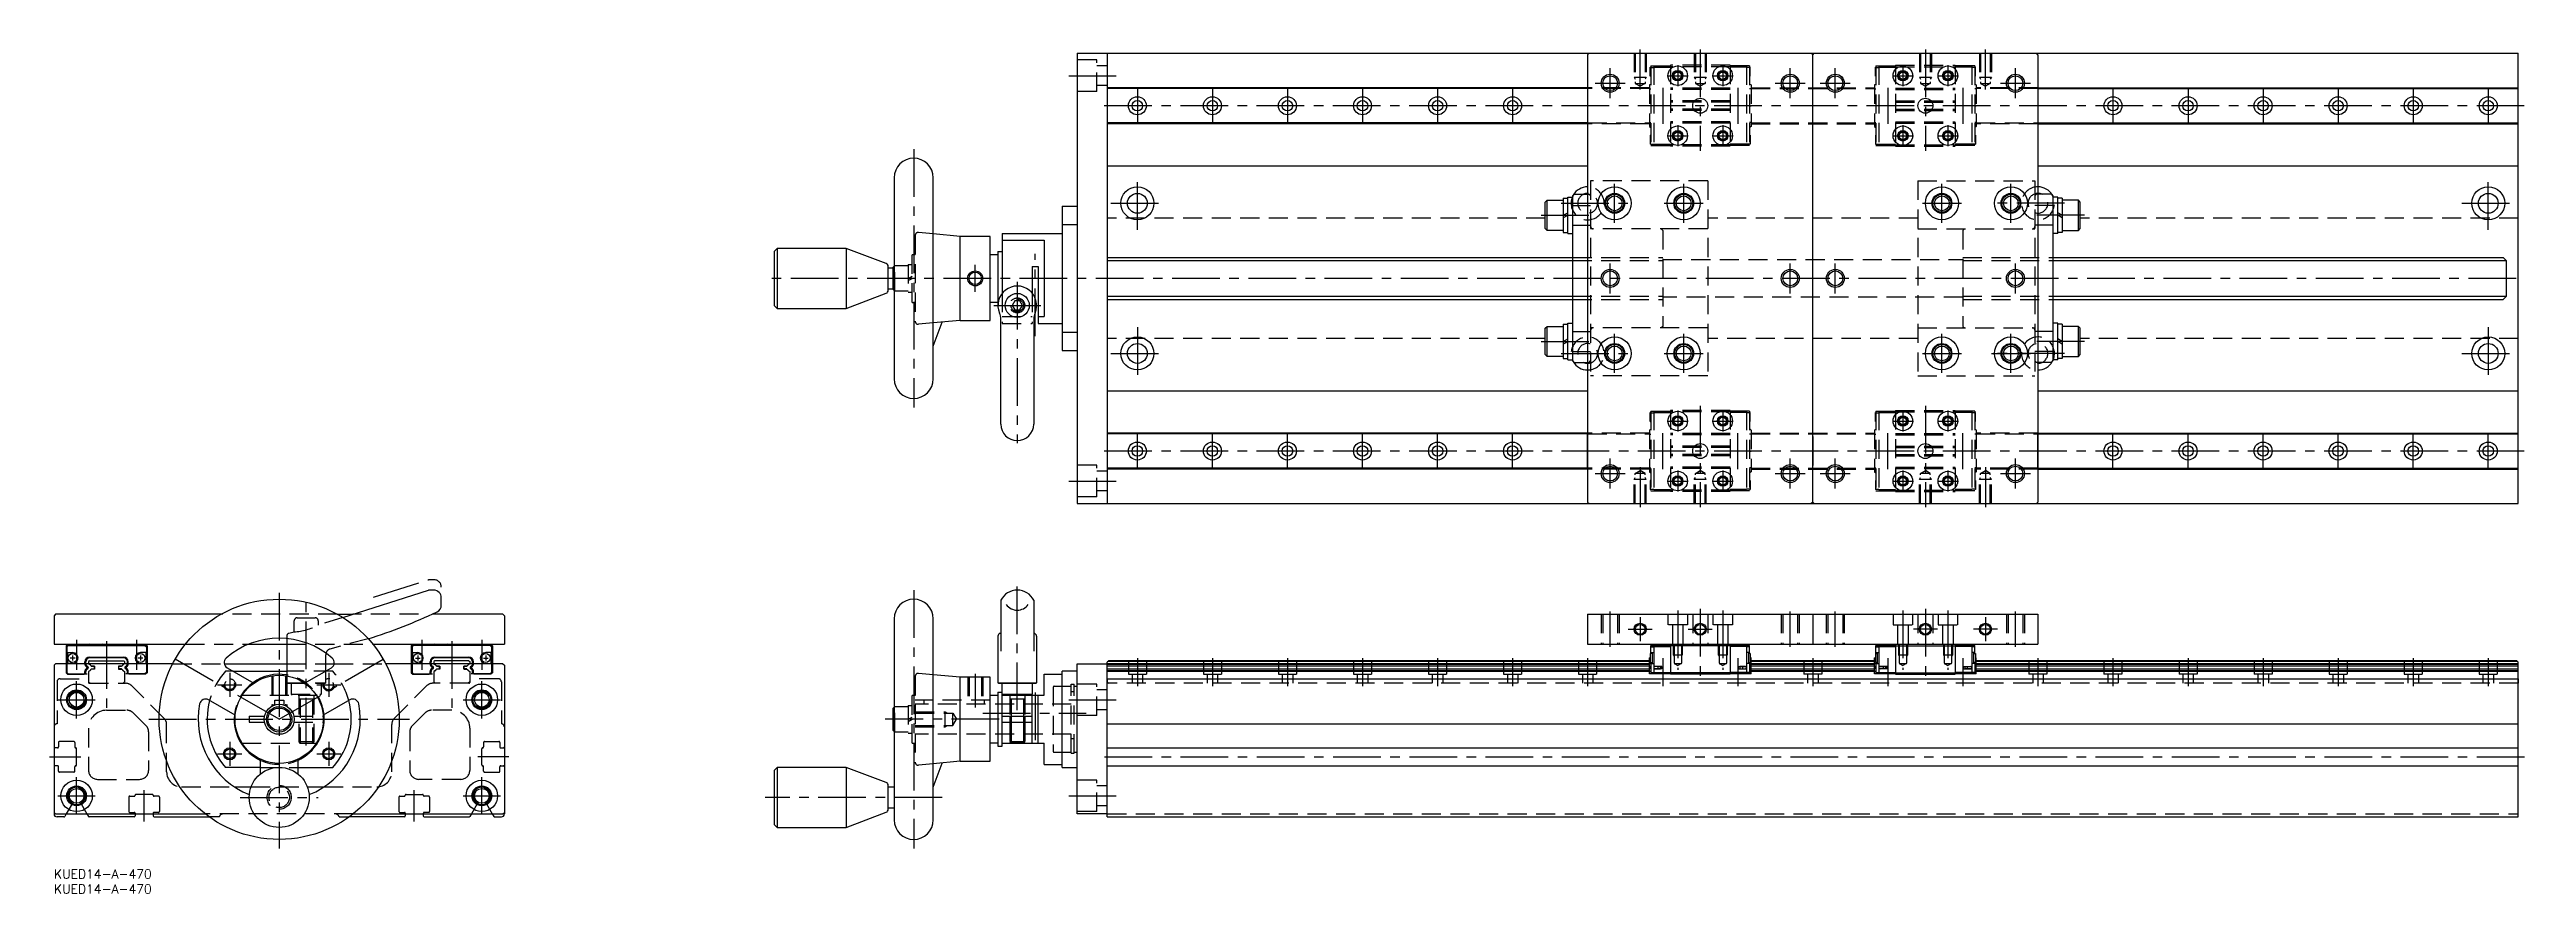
# Model space of a CAD drawing. Extents: x -2 to 824, y -8 to 273.
import ezdxf

# ---------------------------------------------------------------- set-up
doc = ezdxf.new("R2010")
doc.units = 0
doc.header["$LTSCALE"] = 0.5
for name, pattern in [('CENTER', [50.8, 31.75, -6.35, 6.35, -6.35]), ('DASHED', [19.05, 12.7, -6.35]), ('PHANTOM', [63.5, 31.75, -6.35, 6.35, -6.35, 6.35, -6.35])]:
    doc.linetypes.add(name, pattern=pattern)
for name, color, linetype in [('MSM_CENTER', 1, 'CENTER'), ('MSM_CONTINUOUS', 7, 'CONTINUOUS'), ('MSM_DASHED', 4, 'DASHED'), ('MSM_IMAGINARY', 6, 'PHANTOM'), ('MSM_NARROW', 5, 'CONTINUOUS'), ('MSM_PART_NUMBER', 7, 'CONTINUOUS')]:
    doc.layers.add(name, color=color, linetype=linetype)
doc.styles.get("Standard").update_dxf_attribs({"font": 'txt.shx', "height": 3, "bigfont": 'bigfont.shx'})

# ---------------------------------------------------------------- blocks, each defined once
blk = doc.blocks.new('*U15')
at = {"layer": 'MSM_PART_NUMBER'}
blk.add_text('KUED14-A-470', height=3, dxfattribs=at).set_placement((0, -3))
blk = doc.blocks.new('*U16')
at = {"layer": 'MSM_PART_NUMBER'}
blk.add_text('KUED14-A-470', height=3, dxfattribs=at).set_placement((0, -8))

msp = doc.modelspace()

# ---------------------------------------------------------------- linework, layer by layer
at = {"layer": 'MSM_CENTER'}
for p, q in [((528.36, 259.71), (528.36, 273.05)), ((548.36, 273.05), (548.36, 239.34)), ((623.36, 273.05), (623.36, 239.34)), ((643.36, 259.71), (643.36, 273.05)), ((338.02, 264.34), (353.76, 264.34)), ((518.36, 256.84), (518.36, 266.84)), ((537.36, 264.34), (544.36, 264.34)), ((540.86, 267.84), (540.86, 260.84)), ((552.36, 264.34), (559.36, 264.34)), ((555.86, 267.84), (555.86, 260.84)), ((578.36, 256.84), (578.36, 266.84)), ((593.36, 256.84), (593.36, 266.84)), ((612.36, 264.34), (619.36, 264.34)), ((615.86, 267.84), (615.86, 260.84)), ((627.36, 264.34), (634.36, 264.34)), ((630.86, 267.84), (630.86, 260.84)), ((653.36, 256.84), (653.36, 266.84)), ((360.86, 260.34), (360.86, 248.34)), ((385.86, 260.34), (385.86, 248.34)), ((410.86, 260.34), (410.86, 248.34)), ((435.86, 260.34), (435.86, 248.34)), ((460.86, 260.34), (460.86, 248.34)), ((485.86, 260.34), (485.86, 248.34)), ((510.86, 260.34), (510.86, 248.34)), ((513.36, 261.84), (523.36, 261.84)), ((535.86, 260.34), (535.86, 248.34)), ((560.86, 260.34), (560.86, 248.34)), ((573.36, 261.84), (583.36, 261.84)), ((585.86, 249.54), (585.86, 259.14)), ((588.36, 261.84), (598.36, 261.84)), ((610.86, 260.34), (610.86, 248.34)), ((635.86, 260.34), (635.86, 248.34)), ((648.36, 261.84), (658.36, 261.84)), ((660.86, 260.34), (660.86, 248.34)), ((685.86, 260.34), (685.86, 248.34)), ((710.86, 260.34), (710.86, 248.34)), ((735.86, 260.34), (735.86, 248.34)), ((760.86, 260.34), (760.86, 248.34)), ((785.86, 260.34), (785.86, 248.34)), ((810.86, 260.34), (810.86, 248.34)), ((822.88, 254.34), (346.83, 254.34)), ((540.86, 247.84), (540.86, 240.84)), ((555.86, 247.84), (555.86, 240.84)), ((615.86, 247.84), (615.86, 240.84)), ((630.86, 247.84), (630.86, 240.84)), ((286.36, 239.84), (286.36, 153.84)), ((537.36, 244.34), (544.36, 244.34)), ((552.36, 244.34), (559.36, 244.34)), ((612.36, 244.34), (619.36, 244.34)), ((627.36, 244.34), (634.36, 244.34)), ((360.86, 213.04), (360.86, 230.64)), ((519.86, 215.34), (519.86, 228.34)), ((542.86, 215.34), (542.86, 228.34)), ((585.86, 213.04), (585.86, 230.64)), ((628.86, 215.34), (628.86, 228.34)), ((651.86, 215.34), (651.86, 228.34)), ((810.86, 213.04), (810.86, 230.64)), ((352.06, 221.84), (369.66, 221.84)), ((495.34, 217.84), (513.86, 217.84)), ((502.06, 221.84), (526.36, 221.84)), ((536.36, 221.84), (549.36, 221.84)), ((622.36, 221.84), (635.36, 221.84)), ((669.66, 221.84), (645.36, 221.84)), ((676.38, 217.84), (657.86, 217.84)), ((802.06, 221.84), (819.66, 221.84)), ((306.86, 192.34), (306.86, 201.34)), ((326.86, 177.61), (326.86, 204.97)), ((518.36, 191.84), (518.36, 201.84)), ((578.36, 191.84), (578.36, 201.84)), ((593.36, 191.84), (593.36, 201.84)), ((653.36, 191.84), (653.36, 201.84)), ((820.11, 196.84), (236.86, 196.84)), ((320.86, 195.67), (320.86, 141.97)), ((313.03, 187.84), (328.69, 187.84)), ((360.86, 180.64), (360.86, 163.04)), ((495.34, 175.84), (513.86, 175.84)), ((510.86, 180.64), (510.86, 163.04)), ((519.86, 165.34), (519.86, 178.34)), ((542.86, 165.34), (542.86, 178.34)), ((628.86, 165.34), (628.86, 178.34)), ((651.86, 165.34), (651.86, 178.34)), ((676.38, 175.84), (657.86, 175.84)), ((810.86, 180.64), (810.86, 163.04)), ((352.06, 171.84), (369.66, 171.84)), ((502.06, 171.84), (526.36, 171.84)), ((536.36, 171.84), (549.36, 171.84)), ((622.36, 171.84), (635.36, 171.84)), ((645.36, 171.84), (658.36, 171.84)), ((669.66, 171.84), (645.36, 171.84)), ((802.06, 171.84), (819.66, 171.84)), ((537.36, 149.34), (544.36, 149.34)), ((540.86, 152.84), (540.86, 145.84)), ((548.36, 154.34), (548.36, 120.64)), ((552.36, 149.34), (559.36, 149.34)), ((555.86, 152.84), (555.86, 145.84)), ((612.36, 149.34), (619.36, 149.34)), ((615.86, 152.84), (615.86, 145.84)), ((623.36, 154.34), (623.36, 120.64)), ((627.36, 149.34), (634.36, 149.34)), ((630.86, 152.84), (630.86, 145.84)), ((360.86, 133.34), (360.86, 145.34)), ((385.86, 133.34), (385.86, 145.34)), ((410.86, 133.34), (410.86, 145.34)), ((435.86, 133.34), (435.86, 145.34)), ((460.86, 133.34), (460.86, 145.34)), ((485.86, 133.34), (485.86, 145.34)), ((510.86, 133.34), (510.86, 145.34)), ((535.86, 133.34), (535.86, 145.34)), ((560.86, 133.34), (560.86, 145.34)), ((585.86, 144.14), (585.86, 134.54)), ((610.86, 133.34), (610.86, 145.34)), ((635.86, 133.34), (635.86, 145.34)), ((660.86, 133.34), (660.86, 145.34)), ((685.86, 133.34), (685.86, 145.34)), ((710.86, 133.34), (710.86, 145.34)), ((735.86, 133.34), (735.86, 145.34)), ((760.86, 133.34), (760.86, 145.34)), ((785.86, 133.34), (785.86, 145.34)), ((810.86, 133.34), (810.86, 145.34)), ((822.88, 139.34), (346.83, 139.34)), ((518.36, 126.84), (518.36, 136.84)), ((528.36, 133.97), (528.36, 120.64)), ((540.86, 132.84), (540.86, 125.84)), ((555.86, 132.84), (555.86, 125.84)), ((578.36, 126.84), (578.36, 136.84)), ((593.36, 126.84), (593.36, 136.84)), ((615.86, 132.84), (615.86, 125.84)), ((630.86, 132.84), (630.86, 125.84)), ((643.36, 133.97), (643.36, 120.64)), ((653.36, 126.84), (653.36, 136.84)), ((338.02, 129.34), (353.76, 129.34)), ((513.36, 131.84), (523.36, 131.84)), ((537.36, 129.34), (544.36, 129.34)), ((552.36, 129.34), (559.36, 129.34)), ((573.36, 131.84), (583.36, 131.84)), ((588.36, 131.84), (598.36, 131.84)), ((612.36, 129.34), (619.36, 129.34)), ((627.36, 129.34), (634.36, 129.34)), ((648.36, 131.84), (658.36, 131.84)), ((75, 92.09), (75, 6.96)), ((286.36, 93), (286.36, 7)), ((320.86, 52.99), (320.86, 96.1)), ((84, 41.27), (84, 88.8)), ((518.36, 74.12), (518.36, 85.88)), ((528.36, 84), (528.36, 76)), ((540.86, 86.23), (540.86, 66.42)), ((548.36, 86.75), (548.36, 63.5)), ((555.86, 86.23), (555.86, 66.42)), ((578.36, 74.12), (578.36, 85.88)), ((593.36, 74.12), (593.36, 85.88)), ((615.86, 86.23), (615.86, 66.42)), ((623.36, 86.75), (623.36, 63.5)), ((630.86, 86.23), (630.86, 66.42)), ((643.36, 84), (643.36, 76)), ((653.36, 74.12), (653.36, 85.88)), ((7.5, 76.5), (7.5, 66.42)), ((17.5, 76), (17.5, 52.07)), ((27.5, 76.5), (27.5, 66.42)), ((122.5, 76.5), (122.5, 66.42)), ((132.5, 76), (132.5, 52.07)), ((142.5, 76.5), (142.5, 66.42)), ((524.36, 80), (532.36, 80)), ((544.36, 80), (552.36, 80)), ((627.36, 80), (619.36, 80)), ((647.36, 80), (639.36, 80)), ((75, 50), (40.36, 70)), ((75, 50), (109.64, 70)), ((360.86, 70.32), (360.86, 60.98)), ((385.86, 70.32), (385.86, 60.98)), ((410.86, 70.32), (410.86, 60.98)), ((435.86, 70.32), (435.86, 60.98)), ((460.86, 70.32), (460.86, 60.98)), ((485.86, 70.32), (485.86, 60.98)), ((510.86, 70.32), (510.86, 60.98)), ((535.86, 70.32), (535.86, 60.98)), ((560.86, 70.32), (560.86, 60.98)), ((585.86, 70.32), (585.86, 60.98)), ((610.86, 70.32), (610.86, 60.98)), ((635.86, 70.32), (635.86, 60.98)), ((660.86, 70.32), (660.86, 60.98)), ((685.86, 70.32), (685.86, 60.98)), ((710.86, 70.32), (710.86, 60.98)), ((735.86, 70.32), (735.86, 60.98)), ((760.86, 70.32), (760.86, 60.98)), ((785.86, 70.32), (785.86, 60.98)), ((810.86, 70.32), (810.86, 60.98)), ((7.5, 50.25), (7.5, 62.75)), ((54.5, 61.5), (62.5, 61.5)), ((58.5, 65.5), (58.5, 57.5)), ((87.5, 61.5), (95.5, 61.5)), ((91.5, 65.5), (91.5, 57.5)), ((142.5, 50.25), (142.5, 62.75)), ((306.86, 65.11), (306.86, 53.98)), ((326.86, 58.88), (326.86, 41)), ((1.25, 56.5), (13.75, 56.5)), ((31.55, 50), (118.45, 50)), ((136.25, 56.5), (148.75, 56.5)), ((314.86, 50), (276.86, 50)), ((309.36, 52), (343.86, 52)), ((338.02, 56.5), (353.76, 56.5)), ((58.5, 42.5), (58.5, 34.5)), ((91.5, 42.5), (91.5, 34.5)), ((-1.5, 37.5), (8.88, 37.5)), ((54.5, 38.5), (62.5, 38.5)), ((87.5, 38.5), (95.5, 38.5)), ((151.5, 37.5), (141.12, 37.5)), ((349.87, 37.5), (823.59, 37.5)), ((7.5, 18.25), (7.5, 30.75)), ((30, 16), (30, 26.38)), ((120, 16), (120, 26.38)), ((142.5, 18.25), (142.5, 30.75)), ((1.25, 24.5), (13.75, 24.5)), ((62, 24), (88, 24)), ((136.25, 24.5), (148.75, 24.5)), ((295.86, 24), (236.86, 24)), ((338.02, 24.5), (353.76, 24.5))]:
    msp.add_line(p, q, dxfattribs=at)
at = {"layer": 'MSM_CONTINUOUS'}
for p, q in [((340.86, 271.84), (820.86, 271.84)), ((340.86, 271.84), (340.86, 121.84)), ((350.86, 271.84), (350.86, 121.84)), ((510.86, 271.34), (511.36, 271.84)), ((510.86, 271.34), (510.86, 122.34)), ((585.86, 271.34), (585.36, 271.84)), ((585.86, 271.34), (586.36, 271.84)), ((585.86, 122.34), (585.86, 271.34)), ((660.86, 271.34), (660.36, 271.84)), ((660.86, 271.34), (660.86, 122.34)), ((820.86, 121.84), (820.86, 271.84)), ((510.86, 260.34), (350.86, 260.34)), ((510.86, 260.04), (350.86, 260.04)), ((660.86, 260.34), (820.86, 260.34)), ((660.86, 260.04), (820.86, 260.04)), ((510.86, 248.64), (350.86, 248.64)), ((510.86, 248.34), (350.86, 248.34)), ((660.86, 248.64), (820.86, 248.64)), ((660.86, 248.34), (820.86, 248.34)), ((350.86, 234.34), (510.86, 234.34)), ((660.86, 234.34), (820.86, 234.34)), ((279.86, 230.34), (279.86, 163.34)), ((292.86, 163.34), (292.86, 230.34)), ((496.76, 222.24), (497.36, 222.84)), ((497.36, 222.84), (502.76, 222.84)), ((497.36, 212.84), (497.36, 222.84)), ((502.76, 223.54), (504.26, 223.54)), ((502.76, 223.54), (502.76, 212.14)), ((504.26, 211.74), (504.26, 223.94)), ((504.26, 223.94), (505.86, 223.94)), ((506.36, 224.84), (505.86, 224.34)), ((505.86, 224.34), (505.86, 169.34)), ((506.36, 224.84), (510.86, 224.84)), ((665.36, 224.84), (660.86, 224.84)), ((665.36, 224.84), (665.86, 224.34)), ((665.86, 224.34), (665.86, 169.34)), ((667.46, 223.94), (665.86, 223.94)), ((667.46, 211.74), (667.46, 223.94)), ((668.96, 223.54), (667.46, 223.54)), ((668.96, 223.54), (668.96, 212.14)), ((674.36, 222.84), (668.96, 222.84)), ((674.96, 222.24), (674.36, 222.84)), ((674.36, 212.84), (674.36, 222.84)), ((335.86, 220.84), (340.86, 220.84)), ((335.86, 220.84), (335.86, 172.84)), ((335.86, 214.73), (340.86, 214.73)), ((496.76, 213.44), (496.76, 222.24)), ((502.76, 217.84), (504.26, 218.71)), ((502.76, 216.98), (504.26, 217.84)), ((668.96, 217.84), (667.46, 218.71)), ((668.96, 216.98), (667.46, 217.84)), ((674.96, 213.44), (674.96, 222.24)), ((240.86, 206.84), (239.86, 205.84)), ((263.86, 206.84), (240.86, 206.84)), ((240.86, 206.84), (240.86, 186.84)), ((277.22, 201.78), (263.86, 206.84)), ((263.86, 206.84), (263.86, 186.84)), ((301.86, 210.84), (292.86, 211.68)), ((301.86, 182.84), (301.86, 210.84)), ((311.86, 210.84), (301.86, 210.84)), ((311.86, 182.84), (311.86, 210.84)), ((315.86, 211.84), (315.86, 191.91)), ((315.86, 211.84), (335.86, 211.84)), ((315.86, 209.53), (329.86, 209.53)), ((329.86, 209.53), (329.86, 184.15)), ((497.36, 212.84), (496.76, 213.44)), ((502.76, 212.84), (497.36, 212.84)), ((502.76, 212.14), (504.26, 212.14)), ((504.26, 211.74), (505.86, 211.74)), ((667.46, 211.74), (665.86, 211.74)), ((668.96, 212.14), (667.46, 212.14)), ((668.96, 212.84), (674.36, 212.84)), ((674.36, 212.84), (674.96, 213.44)), ((239.86, 205.84), (239.86, 187.84)), ((277.86, 192.84), (277.86, 200.84)), ((279.56, 200.28), (277.86, 200.28)), ((279.56, 200.59), (279.86, 200.89)), ((279.56, 193.09), (279.56, 200.59)), ((311.86, 204.84), (314.36, 204.84)), ((314.36, 205.84), (314.36, 187.84)), ((314.36, 205.84), (315.86, 205.84)), ((325.86, 200.84), (325.86, 191.91)), ((325.86, 200.84), (327.86, 200.84)), ((327.86, 200.84), (327.86, 181.84)), ((350.86, 203.84), (505.86, 203.84)), ((665.86, 203.84), (815.86, 203.84)), ((815.86, 203.84), (816.86, 202.84)), ((816.86, 202.84), (816.86, 190.84)), ((263.86, 186.84), (277.22, 191.91)), ((277.86, 193.4), (279.56, 193.4)), ((279.86, 192.79), (279.56, 193.09)), ((350.86, 189.84), (505.86, 189.84)), ((665.86, 189.84), (815.86, 189.84)), ((816.86, 190.84), (815.86, 189.84)), ((239.86, 187.84), (240.86, 186.84)), ((240.86, 186.84), (263.86, 186.84)), ((301.86, 182.84), (292.86, 182)), ((292.86, 174.23), (295.87, 182.28)), ((301.86, 182.84), (311.86, 182.84)), ((314.36, 188.84), (311.86, 188.84)), ((314.36, 187.84), (314.42, 187.84)), ((315.36, 148.34), (315.36, 183.3)), ((320, 189.34), (319.13, 187.84)), ((319.13, 187.84), (320, 186.34)), ((321.73, 189.34), (320, 189.34)), ((320, 186.34), (321.73, 186.34)), ((322.59, 187.84), (321.73, 189.34)), ((321.73, 186.34), (322.59, 187.84)), ((326.37, 183.3), (326.37, 148.34)), ((327.86, 184.15), (329.86, 184.15)), ((327.86, 181.84), (335.86, 181.84)), ((502.76, 181.54), (504.26, 181.54)), ((502.76, 181.54), (502.76, 170.14)), ((504.26, 169.74), (504.26, 181.94)), ((504.26, 181.94), (505.86, 181.94)), ((667.46, 181.94), (665.86, 181.94)), ((667.46, 169.74), (667.46, 181.94)), ((668.96, 181.54), (667.46, 181.54)), ((668.96, 181.54), (668.96, 170.14)), ((335.86, 178.95), (340.86, 178.95)), ((496.76, 180.24), (497.36, 180.84)), ((496.76, 171.44), (496.76, 180.24)), ((497.36, 180.84), (502.76, 180.84)), ((497.36, 170.84), (497.36, 180.84)), ((502.76, 175.84), (504.26, 176.71)), ((502.76, 174.98), (504.26, 175.84)), ((668.96, 175.84), (667.46, 176.71)), ((668.96, 174.98), (667.46, 175.84)), ((674.36, 180.84), (668.96, 180.84)), ((674.96, 180.24), (674.36, 180.84)), ((674.36, 170.84), (674.36, 180.84)), ((674.96, 171.44), (674.96, 180.24)), ((335.86, 172.84), (340.86, 172.84)), ((497.36, 170.84), (496.76, 171.44)), ((502.76, 170.84), (497.36, 170.84)), ((502.76, 170.14), (504.26, 170.14)), ((504.26, 169.74), (505.86, 169.74)), ((506.36, 168.84), (505.86, 169.34)), ((506.36, 168.84), (510.86, 168.84)), ((665.36, 168.84), (660.86, 168.84)), ((665.36, 168.84), (665.86, 169.34)), ((667.46, 169.74), (665.86, 169.74)), ((668.96, 170.14), (667.46, 170.14)), ((668.96, 170.84), (674.36, 170.84)), ((674.36, 170.84), (674.96, 171.44)), ((350.86, 159.34), (510.86, 159.34)), ((660.86, 159.34), (820.86, 159.34)), ((510.86, 145.34), (350.86, 145.34)), ((510.86, 145.04), (350.86, 145.04)), ((660.86, 145.34), (820.86, 145.34)), ((660.86, 145.04), (820.86, 145.04)), ((510.86, 133.64), (350.86, 133.64)), ((510.86, 133.34), (350.86, 133.34)), ((660.86, 133.64), (820.86, 133.64)), ((660.86, 133.34), (820.86, 133.34)), ((340.86, 121.84), (820.86, 121.84)), ((510.86, 122.34), (511.36, 121.84)), ((585.86, 122.34), (585.36, 121.84)), ((585.86, 122.34), (586.36, 121.84)), ((660.86, 122.34), (660.36, 121.84)), ((96.16, 83.95), (124.74, 93)), ((126.5, 93), (124.74, 93)), ((0.5, 85), (0, 84.5)), ((0, 84.5), (0, 75)), ((55.64, 85), (0.5, 85)), ((94.36, 85), (99.48, 85)), ((149.5, 85), (125.91, 85)), ((129, 88.04), (129, 90.5)), ((149.5, 85), (150, 84.5)), ((150, 84.5), (150, 75)), ((279.86, 83.5), (279.86, 16.5)), ((292.86, 16.5), (292.86, 83.5)), ((315.36, 89.65), (315.36, 72.67)), ((326.37, 89.65), (326.37, 72.67)), ((510.86, 85), (510.86, 75)), ((510.86, 85), (660.86, 85)), ((585.86, 85), (585.86, 75)), ((660.86, 85), (660.86, 75)), ((0, 75), (43.78, 75)), ((4.5, 75), (4, 74.5)), ((4, 74.5), (4, 68.5)), ((4.7, 74.7), (4.2, 74.2)), ((4.75, 74.6), (4.25, 74.1)), ((4.7, 74.7), (30.3, 74.7)), ((4.75, 74.6), (30.25, 74.6)), ((12.1, 74.75), (11.7, 75)), ((12.1, 74.75), (22.9, 74.75)), ((16.3, 75), (15.9, 74.75)), ((18.7, 75), (19.1, 74.75)), ((22.9, 74.75), (23.3, 75)), ((30.25, 74.6), (30.75, 74.1)), ((30.3, 74.7), (30.8, 74.2)), ((30.5, 75), (31, 74.5)), ((31, 74.5), (31, 68.5)), ((64.8, 75), (77.5, 75)), ((77.5, 76.88), (77.5, 64.49)), ((106.22, 75), (150, 75)), ((119.5, 75), (119, 74.5)), ((119, 74.5), (119, 68.5)), ((119.7, 74.7), (119.2, 74.2)), ((119.75, 74.6), (119.25, 74.1)), ((145.3, 74.7), (119.7, 74.7)), ((145.25, 74.6), (119.75, 74.6)), ((127.1, 74.75), (126.7, 75)), ((137.9, 74.75), (127.1, 74.75)), ((131.3, 75), (130.9, 74.75)), ((133.7, 75), (134.1, 74.75)), ((137.9, 74.75), (138.3, 75)), ((145.25, 74.6), (145.75, 74.1)), ((145.3, 74.7), (145.8, 74.2)), ((145.5, 75), (146, 74.5)), ((146, 74.5), (146, 68.5)), ((314.42, 77.67), (314.42, 62.09)), ((315.15, 78.63), (315.36, 78.69)), ((326.58, 78.63), (326.37, 78.69)), ((327.3, 77.67), (327.3, 62.09)), ((510.86, 75), (660.86, 75)), ((531.91, 71.9), (531.91, 74.6)), ((531.91, 74.6), (532.91, 74.6)), ((532.91, 74.7), (532.91, 65.1)), ((532.91, 74.7), (538.41, 74.7)), ((538.41, 75), (538.41, 65)), ((558.31, 74.5), (538.41, 74.5)), ((558.31, 75), (558.31, 65)), ((563.81, 74.7), (558.31, 74.7)), ((563.81, 74.7), (563.81, 65.1)), ((564.81, 74.6), (563.81, 74.6)), ((564.81, 71.9), (564.81, 74.6)), ((606.91, 71.9), (606.91, 74.6)), ((606.91, 74.6), (607.91, 74.6)), ((607.91, 74.7), (607.91, 65.1)), ((607.91, 74.7), (613.41, 74.7)), ((613.41, 75), (613.41, 65)), ((613.41, 74.5), (633.31, 74.5)), ((633.31, 75), (633.31, 65)), ((638.81, 74.7), (633.31, 74.7)), ((638.81, 74.7), (638.81, 65.1)), ((639.81, 74.6), (638.81, 74.6)), ((639.81, 71.9), (639.81, 74.6)), ((0, 68), (0.5, 68.5)), ((0, 68), (0, 18.5)), ((39.54, 68.5), (0.5, 68.5)), ((4.2, 74.2), (4.2, 68.5)), ((4.25, 74.1), (4.25, 72.2)), ((4.25, 72.2), (6.2, 72.2)), ((4.25, 68.6), (4.25, 68.5)), ((6.2, 68.6), (4.25, 68.6)), ((4.45, 72.2), (4.45, 68.6)), ((7, 70.4), (5.4, 70.4)), ((6.2, 71.2), (6.2, 69.6)), ((10.57, 69.13), (10.27, 69.13)), ((10.27, 68.51), (10.27, 69.13)), ((10.27, 68.51), (10.57, 68.51)), ((10.57, 68.51), (10.57, 69.13)), ((11.8, 69.5), (11.5, 69.2)), ((11.5, 69.2), (11.5, 68.5)), ((11.8, 69.5), (23.2, 69.5)), ((11.87, 70.73), (23.13, 70.73)), ((11.87, 70.43), (11.87, 70.73)), ((23.13, 70.43), (11.87, 70.43)), ((17.5, 70.73), (17.5, 70.43)), ((23.13, 70.43), (23.13, 70.73)), ((23.2, 69.5), (23.5, 69.2)), ((23.5, 69.2), (23.5, 68.5)), ((24.43, 69.13), (24.73, 69.13)), ((24.43, 68.51), (24.43, 69.13)), ((24.73, 68.51), (24.43, 68.51)), ((24.73, 68.51), (24.73, 69.13)), ((29.6, 70.4), (28, 70.4)), ((30.75, 72.2), (28.8, 72.2)), ((28.8, 71.2), (28.8, 69.6)), ((28.8, 68.6), (30.75, 68.6)), ((30.55, 72.2), (30.55, 68.6)), ((30.75, 74.1), (30.75, 72.2)), ((30.75, 68.6), (30.75, 68.5)), ((30.8, 74.2), (30.8, 68.5)), ((56.67, 68.5), (77.5, 68.5)), ((57.63, 67.16), (66.53, 62.02)), ((83.47, 62.02), (92.37, 67.16)), ((90.5, 66.08), (90.5, 71.51)), ((90.5, 68.5), (93.33, 68.5)), ((149.5, 68.5), (110.46, 68.5)), ((119.2, 74.2), (119.2, 68.5)), ((119.25, 74.1), (119.25, 72.2)), ((119.25, 72.2), (121.2, 72.2)), ((119.25, 68.6), (119.25, 68.5)), ((121.2, 68.6), (119.25, 68.6)), ((119.45, 72.2), (119.45, 68.6)), ((120.4, 70.4), (122, 70.4)), ((121.2, 71.2), (121.2, 69.6)), ((125.57, 69.13), (125.27, 69.13)), ((125.27, 68.51), (125.27, 69.13)), ((125.27, 68.51), (125.57, 68.51)), ((125.57, 68.51), (125.57, 69.13)), ((126.8, 69.5), (126.5, 69.2)), ((126.5, 69.2), (126.5, 68.5)), ((138.2, 69.5), (126.8, 69.5)), ((126.87, 70.73), (138.13, 70.73)), ((126.87, 70.43), (126.87, 70.73)), ((138.13, 70.43), (126.87, 70.43)), ((132.5, 70.73), (132.5, 70.43)), ((138.13, 70.43), (138.13, 70.73)), ((138.2, 69.5), (138.5, 69.2)), ((138.5, 69.2), (138.5, 68.5)), ((139.43, 69.13), (139.73, 69.13)), ((139.43, 68.51), (139.43, 69.13)), ((139.73, 68.51), (139.43, 68.51)), ((139.73, 68.51), (139.73, 69.13)), ((143, 70.4), (144.6, 70.4)), ((145.75, 72.2), (143.8, 72.2)), ((143.8, 71.2), (143.8, 69.6)), ((143.8, 68.6), (145.75, 68.6)), ((145.55, 72.2), (145.55, 68.6)), ((145.75, 74.1), (145.75, 72.2)), ((145.75, 68.6), (145.75, 68.5)), ((145.8, 74.2), (145.8, 68.5)), ((149.5, 68.5), (150, 68)), ((150, 68), (150, 18.5)), ((340.86, 18.5), (340.86, 68.5)), ((340.86, 68.5), (350.86, 68.5)), ((351.36, 69.5), (350.86, 69)), ((350.86, 17.5), (350.86, 69)), ((531.41, 68.46), (350.86, 68.46)), ((531.41, 68.25), (350.86, 68.25)), ((531.41, 67.7), (350.86, 67.7)), ((531.41, 66.7), (350.86, 66.7)), ((531.41, 66.15), (350.86, 66.15)), ((531.41, 69.2), (351.06, 69.2)), ((531.41, 69.5), (351.36, 69.5)), ((531.41, 70.43), (531.71, 70.61)), ((531.41, 65.1), (531.41, 70.43)), ((531.41, 69.13), (531.71, 69.13)), ((531.91, 68.51), (531.41, 68.51)), ((531.91, 67.38), (531.41, 67.64)), ((531.91, 67.29), (531.41, 67.55)), ((531.91, 67.11), (531.41, 66.85)), ((531.91, 67.02), (531.41, 66.76)), ((531.71, 71.9), (531.71, 68.9)), ((532.31, 71.9), (531.71, 71.9)), ((531.71, 68.9), (532.31, 68.9)), ((531.91, 74.1), (532.91, 74.1)), ((531.91, 72.2), (532.91, 72.2)), ((531.91, 68.9), (531.91, 65.1)), ((531.91, 68.6), (532.91, 68.6)), ((531.91, 67.11), (531.91, 67.11)), ((532.31, 72.2), (532.31, 68.6)), ((532.91, 74.2), (538.41, 74.2)), ((535.61, 67.6), (532.91, 67.6)), ((535.61, 66.8), (532.91, 66.8)), ((535.11, 67.55), (533.26, 67.55)), ((533.26, 66.85), (535.11, 66.85)), ((533.71, 67.55), (533.71, 67.6)), ((533.71, 66.8), (533.71, 66.85)), ((534.17, 67.55), (534.17, 67.6)), ((534.17, 66.8), (534.17, 66.85)), ((534.31, 66.85), (534.31, 67.55)), ((535.11, 66.85), (535.11, 67.55)), ((535.61, 66.8), (535.61, 67.6)), ((563.81, 74.2), (558.31, 74.2)), ((561.11, 67.6), (563.81, 67.6)), ((561.11, 66.8), (561.11, 67.6)), ((561.11, 66.8), (563.81, 66.8)), ((563.46, 67.55), (561.61, 67.55)), ((561.61, 67.55), (561.61, 66.85)), ((561.61, 66.85), (563.46, 66.85)), ((562.41, 67.55), (562.41, 66.85)), ((562.55, 67.55), (562.55, 67.6)), ((562.55, 66.8), (562.55, 66.85)), ((563.01, 67.55), (563.01, 67.6)), ((563.01, 66.8), (563.01, 66.85)), ((564.81, 74.1), (563.81, 74.1)), ((564.81, 72.2), (563.81, 72.2)), ((564.81, 68.6), (563.81, 68.6)), ((564.41, 72.2), (564.41, 68.6)), ((565.01, 71.9), (564.41, 71.9)), ((564.41, 68.9), (565.01, 68.9)), ((564.81, 68.9), (564.81, 65.1)), ((564.81, 68.51), (565.31, 68.51)), ((564.81, 67.38), (565.31, 67.64)), ((564.81, 67.29), (565.31, 67.55)), ((564.81, 67.11), (565.31, 66.85)), ((564.81, 67.11), (564.81, 67.11)), ((564.81, 67.02), (565.31, 66.76)), ((565.01, 71.9), (565.01, 68.9)), ((565.31, 70.43), (565.01, 70.61)), ((565.31, 69.13), (565.01, 69.13)), ((565.31, 65.1), (565.31, 70.43)), ((606.41, 69.5), (565.31, 69.5)), ((606.41, 69.2), (565.31, 69.2)), ((606.41, 68.46), (565.31, 68.46)), ((606.41, 68.25), (565.31, 68.25)), ((606.41, 67.7), (565.31, 67.7)), ((606.41, 66.7), (565.31, 66.7)), ((606.41, 66.15), (565.31, 66.15)), ((606.41, 70.43), (606.71, 70.61)), ((606.41, 65.1), (606.41, 70.43)), ((606.41, 69.13), (606.71, 69.13)), ((606.91, 68.51), (606.41, 68.51)), ((606.91, 67.38), (606.41, 67.64)), ((606.91, 67.29), (606.41, 67.55)), ((606.91, 67.11), (606.41, 66.85)), ((606.91, 67.02), (606.41, 66.76)), ((606.71, 71.9), (607.31, 71.9)), ((606.71, 71.9), (606.71, 68.9)), ((607.31, 68.9), (606.71, 68.9)), ((606.91, 74.1), (607.91, 74.1)), ((606.91, 72.2), (607.91, 72.2)), ((606.91, 68.9), (606.91, 65.1)), ((606.91, 68.6), (607.91, 68.6)), ((606.91, 67.11), (606.91, 67.11)), ((607.31, 72.2), (607.31, 68.6)), ((607.91, 74.2), (613.41, 74.2)), ((610.61, 67.6), (607.91, 67.6)), ((610.61, 66.8), (607.91, 66.8)), ((608.26, 67.55), (610.11, 67.55)), ((610.11, 66.85), (608.26, 66.85)), ((608.71, 67.55), (608.71, 67.6)), ((608.71, 66.8), (608.71, 66.85)), ((609.17, 67.55), (609.17, 67.6)), ((609.17, 66.8), (609.17, 66.85)), ((609.31, 67.55), (609.31, 66.85)), ((610.11, 67.55), (610.11, 66.85)), ((610.61, 66.8), (610.61, 67.6)), ((638.81, 74.2), (633.31, 74.2)), ((636.11, 67.6), (638.81, 67.6)), ((636.11, 66.8), (636.11, 67.6)), ((636.11, 66.8), (638.81, 66.8)), ((636.61, 66.85), (636.61, 67.55)), ((636.61, 67.55), (638.46, 67.55)), ((638.46, 66.85), (636.61, 66.85)), ((637.41, 66.85), (637.41, 67.55)), ((637.55, 67.55), (637.55, 67.6)), ((637.55, 66.8), (637.55, 66.85)), ((638.01, 67.55), (638.01, 67.6)), ((638.01, 66.8), (638.01, 66.85)), ((639.81, 74.1), (638.81, 74.1)), ((639.81, 72.2), (638.81, 72.2)), ((639.81, 68.6), (638.81, 68.6)), ((639.41, 72.2), (639.41, 68.6)), ((639.41, 71.9), (640.01, 71.9)), ((640.01, 68.9), (639.41, 68.9)), ((639.81, 68.9), (639.81, 65.1)), ((639.81, 68.51), (640.31, 68.51)), ((639.81, 67.38), (640.31, 67.64)), ((639.81, 67.29), (640.31, 67.55)), ((639.81, 67.11), (639.81, 67.11)), ((639.81, 67.11), (640.31, 66.85)), ((639.81, 67.02), (640.31, 66.76)), ((640.01, 71.9), (640.01, 68.9)), ((640.31, 70.43), (640.01, 70.61)), ((640.31, 69.13), (640.01, 69.13)), ((640.31, 65.1), (640.31, 70.43)), ((820.36, 69.5), (640.31, 69.5)), ((820.66, 69.2), (640.31, 69.2)), ((820.86, 68.46), (640.31, 68.46)), ((820.86, 68.25), (640.31, 68.25)), ((820.86, 67.7), (640.31, 67.7)), ((820.86, 66.7), (640.31, 66.7)), ((820.86, 66.15), (640.31, 66.15)), ((820.36, 69.5), (820.86, 69)), ((820.86, 17.5), (820.86, 69)), ((59.64, 66), (77.5, 66)), ((301.86, 64), (292.86, 64.84)), ((301.86, 36), (301.86, 64)), ((311.86, 64), (301.86, 64)), ((311.86, 36), (311.86, 64)), ((311.86, 58), (314.36, 58)), ((314.36, 59), (315.86, 59)), ((314.36, 59), (314.36, 41)), ((314.42, 62.09), (314.62, 62)), ((314.42, 62.09), (327.3, 62.09)), ((314.62, 62), (327.1, 62)), ((315.86, 41), (315.86, 62)), ((315.86, 58.37), (325.86, 58.37)), ((316.23, 58), (315.86, 58.37)), ((315.86, 58), (329.86, 58)), ((325.5, 58), (325.86, 58.37)), ((325.86, 62), (325.86, 58.37)), ((325.86, 42), (325.86, 58)), ((327.3, 62.09), (327.1, 62)), ((327.86, 42), (327.86, 58)), ((329.86, 65), (335.86, 65)), ((329.86, 58), (329.86, 65)), ((335.86, 34), (335.86, 66)), ((340.86, 66), (335.86, 66)), ((531.41, 65.94), (350.86, 65.94)), ((350.86, 63.5), (820.86, 63.5)), ((531.91, 65.89), (531.41, 65.89)), ((538.41, 65.1), (531.41, 65.1)), ((531.91, 65.6), (538.41, 65.6)), ((558.31, 65.5), (538.41, 65.5)), ((558.31, 65), (538.41, 65)), ((564.81, 65.6), (558.31, 65.6)), ((565.31, 65.1), (558.31, 65.1)), ((564.81, 65.89), (565.31, 65.89)), ((606.41, 65.94), (565.31, 65.94)), ((606.91, 65.89), (606.41, 65.89)), ((613.41, 65.1), (606.41, 65.1)), ((606.91, 65.6), (613.41, 65.6)), ((613.41, 65.5), (633.31, 65.5)), ((613.41, 65), (633.31, 65)), ((639.81, 65.6), (633.31, 65.6)), ((640.31, 65.1), (633.31, 65.1)), ((639.81, 65.89), (640.31, 65.89)), ((820.86, 65.94), (640.31, 65.94)), ((60.36, 51.32), (51.45, 56.47)), ((73.5, 54.77), (73.5, 56.4)), ((73.5, 56.4), (76.5, 56.4)), ((76.5, 56.4), (76.5, 54.77)), ((98.55, 56.47), (89.64, 51.32)), ((89.67, 51), (89.97, 51)), ((279.56, 53.75), (279.86, 54.05)), ((279.56, 46.25), (279.56, 53.75)), ((315.86, 51), (325.86, 51)), ((318.36, 51), (318.36, 49)), ((323.36, 51), (323.36, 49)), ((62.31, 42), (62.67, 42)), ((87.33, 42), (87.69, 42)), ((89.67, 49), (89.97, 49)), ((279.86, 45.95), (279.56, 46.25)), ((314.36, 42), (311.86, 42)), ((315.86, 49), (325.86, 49)), ((315.86, 42), (329.86, 42)), ((329.86, 35), (329.86, 42)), ((350.86, 48.5), (820.86, 48.5)), ((68.82, 34), (57.11, 34)), ((68.82, 31.87), (68.82, 36.66)), ((81.17, 36.66), (81.17, 31.87)), ((81.17, 34), (92.89, 34)), ((240.86, 34), (239.86, 33)), ((263.86, 34), (240.86, 34)), ((240.86, 34), (240.86, 14)), ((277.22, 28.94), (263.86, 34)), ((263.86, 34), (263.86, 14)), ((301.86, 36), (292.86, 35.16)), ((292.86, 27.39), (295.87, 35.44)), ((301.86, 36), (311.86, 36)), ((314.36, 41), (315.86, 41)), ((329.86, 35), (335.86, 35)), ((335.86, 34), (340.86, 34)), ((350.86, 40.5), (820.86, 40.5)), ((350.86, 34.5), (820.86, 34.5)), ((60.08, 27.5), (65.63, 27.5)), ((84.37, 27.5), (89.92, 27.5)), ((239.86, 33), (239.86, 15)), ((277.86, 20), (277.86, 28)), ((279.86, 27.44), (277.86, 27.44)), ((0, 19), (0.5, 18.5)), ((0.5, 18.5), (50.35, 18.5)), ((3.29, 17.5), (1, 17.5)), ((4.04, 18.5), (3.55, 17.65)), ((10.96, 18.5), (11.45, 17.65)), ((26.7, 17.5), (11.71, 17.5)), ((27, 18.5), (27, 17.8)), ((33, 18.5), (33, 17.8)), ((33.3, 17.5), (51.68, 17.5)), ((116.7, 17.5), (98.32, 17.5)), ((99.65, 18.5), (149.5, 18.5)), ((117, 18.5), (117, 17.8)), ((123, 18.5), (123, 17.8)), ((123.3, 17.5), (138.29, 17.5)), ((139.04, 18.5), (138.55, 17.65)), ((145.96, 18.5), (146.45, 17.65)), ((146.71, 17.5), (149, 17.5)), ((149.5, 18.5), (150, 19)), ((263.86, 14), (277.22, 19.06)), ((277.86, 20.56), (279.86, 20.56)), ((350.86, 18.5), (340.86, 18.5)), ((350.86, 17.5), (820.86, 17.5)), ((239.86, 15), (240.86, 14)), ((240.86, 14), (263.86, 14))]:
    msp.add_line(p, q, dxfattribs=at)
for centre, radius in [((518.36, 261.84), 2.46), ((540.86, 264.34), 3.25), ((540.86, 264.34), 1.75), ((540.86, 264.34), 1.23), ((555.86, 264.34), 3.25), ((555.86, 264.34), 1.75), ((555.86, 264.34), 1.23), ((578.36, 261.84), 2.46), ((593.36, 261.84), 2.46), ((615.86, 264.34), 3.25), ((615.86, 264.34), 1.75), ((615.86, 264.34), 1.23), ((630.86, 264.34), 3.25), ((630.86, 264.34), 1.75), ((630.86, 264.34), 1.23), ((653.36, 261.84), 2.46), ((360.86, 254.34), 3), ((360.86, 254.34), 1.75), ((385.86, 254.34), 3), ((385.86, 254.34), 1.75), ((410.86, 254.34), 3), ((410.86, 254.34), 1.75), ((435.86, 254.34), 3), ((435.86, 254.34), 1.75), ((460.86, 254.34), 3), ((460.86, 254.34), 1.75), ((485.86, 254.34), 3), ((485.86, 254.34), 1.75), ((548.36, 254.34), 2.5), ((623.36, 254.34), 2.5), ((685.86, 254.34), 3), ((685.86, 254.34), 1.75), ((710.86, 254.34), 3), ((710.86, 254.34), 1.75), ((735.86, 254.34), 3), ((735.86, 254.34), 1.75), ((760.86, 254.34), 3), ((760.86, 254.34), 1.75), ((785.86, 254.34), 3), ((785.86, 254.34), 1.75), ((810.86, 254.34), 3), ((810.86, 254.34), 1.75), ((540.86, 244.34), 3.25), ((555.86, 244.34), 3.25), ((615.86, 244.34), 3.25), ((630.86, 244.34), 3.25), ((540.86, 244.34), 1.75), ((540.86, 244.34), 1.23), ((555.86, 244.34), 1.75), ((555.86, 244.34), 1.23), ((615.86, 244.34), 1.75), ((615.86, 244.34), 1.23), ((630.86, 244.34), 1.75), ((630.86, 244.34), 1.23), ((360.86, 221.84), 5.5), ((360.86, 221.84), 3.3), ((519.86, 221.84), 5.5), ((519.86, 221.84), 3.3), ((519.86, 221.84), 2.46), ((542.86, 221.84), 5.5), ((542.86, 221.84), 3.3), ((542.86, 221.84), 2.46), ((628.86, 221.84), 5.5), ((628.86, 221.84), 3.3), ((628.86, 221.84), 2.46), ((651.86, 221.84), 5.5), ((651.86, 221.84), 3.3), ((651.86, 221.84), 2.46), ((810.86, 221.84), 5.5), ((810.86, 221.84), 3.3), ((306.86, 196.84), 2.07), ((518.36, 196.84), 2.46), ((578.36, 196.84), 2.46), ((593.36, 196.84), 2.46), ((653.36, 196.84), 2.46), ((320.86, 187.84), 4), ((360.86, 171.84), 5.5), ((360.86, 171.84), 3.3), ((519.86, 171.84), 5.5), ((519.86, 171.84), 3.3), ((519.86, 171.84), 2.46), ((542.86, 171.84), 5.5), ((542.86, 171.84), 3.3), ((542.86, 171.84), 2.46), ((628.86, 171.84), 5.5), ((628.86, 171.84), 3.3), ((628.86, 171.84), 2.46), ((651.86, 171.84), 5.5), ((651.86, 171.84), 3.3), ((651.86, 171.84), 2.46), ((810.86, 171.84), 5.5), ((810.86, 171.84), 3.3), ((540.86, 149.34), 3.25), ((540.86, 149.34), 1.75), ((540.86, 149.34), 1.23), ((555.86, 149.34), 3.25), ((555.86, 149.34), 1.75), ((555.86, 149.34), 1.23), ((615.86, 149.34), 3.25), ((615.86, 149.34), 1.75), ((615.86, 149.34), 1.23), ((630.86, 149.34), 3.25), ((630.86, 149.34), 1.75), ((630.86, 149.34), 1.23), ((360.86, 139.34), 3), ((360.86, 139.34), 1.75), ((385.86, 139.34), 3), ((385.86, 139.34), 1.75), ((410.86, 139.34), 3), ((410.86, 139.34), 1.75), ((435.86, 139.34), 3), ((435.86, 139.34), 1.75), ((460.86, 139.34), 3), ((460.86, 139.34), 1.75), ((485.86, 139.34), 3), ((485.86, 139.34), 1.75), ((548.36, 139.34), 2.5), ((623.36, 139.34), 2.5), ((685.86, 139.34), 3), ((685.86, 139.34), 1.75), ((710.86, 139.34), 3), ((710.86, 139.34), 1.75), ((735.86, 139.34), 3), ((735.86, 139.34), 1.75), ((760.86, 139.34), 3), ((760.86, 139.34), 1.75), ((785.86, 139.34), 3), ((785.86, 139.34), 1.75), ((810.86, 139.34), 3), ((810.86, 139.34), 1.75), ((518.36, 131.84), 2.46), ((540.86, 129.34), 3.25), ((555.86, 129.34), 3.25), ((578.36, 131.84), 2.46), ((593.36, 131.84), 2.46), ((615.86, 129.34), 3.25), ((630.86, 129.34), 3.25), ((653.36, 131.84), 2.46), ((540.86, 129.34), 1.75), ((540.86, 129.34), 1.23), ((555.86, 129.34), 1.75), ((555.86, 129.34), 1.23), ((615.86, 129.34), 1.75), ((615.86, 129.34), 1.23), ((630.86, 129.34), 1.75), ((630.86, 129.34), 1.23), ((75, 50), 40), ((528.36, 80), 1.62), ((548.36, 80), 1.62), ((623.36, 80), 1.62), ((643.36, 80), 1.62), ((6.2, 70.4), 1.5), ((28.8, 70.4), 1.5), ((121.2, 70.4), 1.5), ((143.8, 70.4), 1.5), ((7.5, 56.5), 5.25), ((7.5, 56.5), 3.3), ((7.5, 56.5), 2.46), ((75, 50), 14.7), ((142.5, 56.5), 5.25), ((142.5, 56.5), 3.3), ((142.5, 56.5), 2.46), ((75, 50), 5), ((75, 50), 4.25), ((75, 50), 3.75), ((58.5, 38.5), 1.62), ((75, 24), 10), ((91.5, 38.5), 1.62), ((7.5, 24.5), 5.25), ((7.5, 24.5), 3.3), ((7.5, 24.5), 2.46), ((142.5, 24.5), 5.25), ((142.5, 24.5), 3.3), ((142.5, 24.5), 2.46)]:
    msp.add_circle(centre, radius, dxfattribs=at)
for centre, radius, start, end in [((286.36, 230.34), 6.5, 0, 180), ((510.86, 221.84), 5.5, 155.38002, 157.55365), ((510.86, 221.84), 5.5, 90, 150.36952), ((510.86, 221.84), 3.3, 90, 114.61998), ((660.86, 221.84), 5.5, 29.63048, 90), ((660.86, 221.84), 3.3, 65.38002, 90), ((660.86, 221.84), 5.5, 22.44635, 24.61998), ((276.86, 200.84), 1, 0, 69.22983), ((276.86, 192.84), 1, 290.77017, 0), ((320.86, 187.84), 6.44, 336.63414, 203.36586), ((310.36, 183.3), 5, 0, 23.36586), ((331.37, 183.3), 5, 156.63414, 180), ((510.86, 171.84), 5.5, 202.44635, 204.61998), ((510.86, 171.84), 5.5, 209.63048, 270), ((510.86, 171.84), 3.3, 245.38002, 270), ((660.86, 171.84), 5.5, 270, 330.36952), ((660.86, 171.84), 3.3, 270, 294.61998), ((660.86, 171.84), 5.5, 335.38002, 337.55365), ((286.36, 163.34), 6.5, 180, 0), ((320.86, 148.34), 5.5, 180, 0), ((126.5, 90.5), 2.5, 0, 90), ((320.86, 86.81), 6.2, 27.31861, 152.68139), ((53.8, 240.91), 171.78, 287.22346, 295.43442), ((126.5, 88.04), 2.5, 295.47146, 0), ((286.36, 83.5), 6.5, 0, 180), ((320.86, 90.95), 4.6, 216.98989, 323.01011), ((75, 50), 27, 49.08679, 130.91321), ((315.42, 77.67), 1, 105.72475, 180), ((326.3, 77.67), 1, 0, 74.27526), ((6.2, 70.4), 1.8, 270, 90), ((11.87, 69.13), 1.6, 90.00083, 179.99917), ((11.57, 68.51), 1.3, 180, 180.23456), ((11.87, 69.13), 1.3, 90, 180), ((11.57, 68.51), 1, 180, 180.30493), ((23.13, 69.13), 1.6, 0.00083, 89.99917), ((23.13, 69.13), 1.3, 0, 90), ((23.43, 68.51), 1, 359.69507, 0), ((23.43, 68.51), 1.3, 359.76544, 0), ((28.8, 70.4), 1.8, 90, 270), ((58.63, 68.89), 2, 130.91321, 240), ((92.5, 71.51), 2, 164.18067, 180), ((91.37, 68.89), 2, 300, 49.08679), ((121.2, 70.4), 1.8, 270, 90), ((126.87, 69.13), 1.6, 90.00083, 179.99917), ((126.57, 68.51), 1.3, 180, 180.23456), ((126.87, 69.13), 1.3, 90, 180), ((126.57, 68.51), 1, 180, 180.30493), ((138.13, 69.13), 1.6, 0.00083, 89.99917), ((138.13, 69.13), 1.3, 0, 90), ((138.43, 68.51), 1, 359.69507, 0), ((138.43, 68.51), 1.3, 359.76544, 0), ((143.8, 70.4), 1.8, 90, 270), ((533.26, 67.2), 0.35, 90, 270), ((563.46, 67.2), 0.35, 270, 89.99996), ((608.26, 67.2), 0.35, 90, 270), ((638.46, 67.2), 0.35, 270, 89.99996), ((75, 50), 15, 80.40593, 125.69042), ((75, 50), 27, 169.08679, 248.35502), ((50.45, 54.73), 2, 60, 169.08679), ((75, 50), 24, 164.90942, 221.81031), ((75, 50), 15, 174.30957, 245.69042), ((75, 50), 15, 294.30958, 5.69043), ((75, 50), 27, 291.64498, 10.91321), ((75, 50), 24, 318.18969, 15.09058), ((99.55, 54.73), 2, 10.91321, 120), ((276.86, 28), 1, 0, 69.22983), ((1, 18.5), 1, 180, 270), ((3.29, 17.8), 0.3, 270, 330), ((11.71, 17.8), 0.3, 210, 270), ((26.7, 17.8), 0.3, 270, 0), ((33.3, 17.8), 0.3, 180, 270), ((116.7, 17.8), 0.3, 270, 0), ((123.3, 17.8), 0.3, 180, 270), ((138.29, 17.8), 0.3, 270, 330), ((146.71, 17.8), 0.3, 210, 270), ((149, 18.5), 1, 270, 0), ((276.86, 20), 1, 290.77017, 0), ((286.36, 16.5), 6.5, 180, 0)]:
    msp.add_arc(centre, radius, start, end, dxfattribs=at)
at = {"layer": 'MSM_DASHED'}
for p, q in [((347.36, 269.59), (340.86, 269.59)), ((347.36, 259.09), (347.36, 269.59)), ((350.86, 267.64), (347.36, 267.64)), ((526.36, 271.84), (526.36, 263.84)), ((526.74, 271.84), (526.74, 261.78)), ((529.98, 271.84), (529.98, 261.78)), ((530.36, 271.84), (530.36, 263.84)), ((531.71, 264.14), (531.71, 267.14)), ((531.71, 267.14), (531.91, 267.14)), ((531.91, 264.14), (531.71, 264.14)), ((531.91, 267.59), (532.91, 267.59)), ((531.91, 267.59), (531.91, 241.09)), ((531.91, 267.09), (532.91, 267.09)), ((532.91, 267.64), (532.91, 241.04)), ((532.91, 267.64), (538.41, 267.64)), ((532.91, 267.14), (538.41, 267.14)), ((558.31, 267.84), (538.41, 267.84)), ((538.41, 267.84), (538.41, 240.84)), ((558.31, 267.34), (538.41, 267.34)), ((546.36, 271.84), (546.36, 263.84)), ((546.74, 271.84), (546.74, 261.78)), ((549.98, 271.84), (549.98, 261.78)), ((550.36, 271.84), (550.36, 263.84)), ((558.31, 267.84), (558.31, 240.84)), ((563.81, 267.64), (558.31, 267.64)), ((563.81, 267.14), (558.31, 267.14)), ((563.81, 267.64), (563.81, 241.04)), ((564.81, 267.59), (563.81, 267.59)), ((564.81, 267.09), (563.81, 267.09)), ((564.81, 267.59), (564.81, 241.09)), ((564.81, 267.14), (565.01, 267.14)), ((565.01, 264.14), (564.81, 264.14)), ((565.01, 264.14), (565.01, 267.14)), ((606.91, 267.14), (606.71, 267.14)), ((606.71, 264.14), (606.71, 267.14)), ((606.71, 264.14), (606.91, 264.14)), ((606.91, 267.59), (607.91, 267.59)), ((606.91, 267.59), (606.91, 241.09)), ((606.91, 267.09), (607.91, 267.09)), ((607.91, 267.64), (613.41, 267.64)), ((607.91, 267.64), (607.91, 241.04)), ((607.91, 267.14), (613.41, 267.14)), ((613.41, 267.84), (633.31, 267.84)), ((613.41, 267.84), (613.41, 240.84)), ((613.41, 267.34), (633.31, 267.34)), ((621.36, 271.84), (621.36, 263.84)), ((621.74, 271.84), (621.74, 261.78)), ((624.98, 271.84), (624.98, 261.78)), ((625.36, 271.84), (625.36, 263.84)), ((633.31, 267.84), (633.31, 240.84)), ((638.81, 267.64), (633.31, 267.64)), ((638.81, 267.14), (633.31, 267.14)), ((638.81, 267.64), (638.81, 241.04)), ((639.81, 267.59), (638.81, 267.59)), ((639.81, 267.09), (638.81, 267.09)), ((639.81, 267.59), (639.81, 241.09)), ((640.01, 267.14), (639.81, 267.14)), ((639.81, 264.14), (640.01, 264.14)), ((640.01, 264.14), (640.01, 267.14)), ((641.36, 271.84), (641.36, 263.84)), ((641.74, 271.84), (641.74, 261.78)), ((644.98, 271.84), (644.98, 261.78)), ((645.36, 271.84), (645.36, 263.84)), ((347.36, 259.09), (340.86, 259.09)), ((350.86, 261.04), (347.36, 261.04)), ((531.41, 260.34), (510.86, 260.34)), ((531.41, 260.04), (510.86, 260.04)), ((526.36, 263.84), (530.36, 263.84)), ((526.36, 263.84), (526.74, 263.19)), ((526.74, 261.78), (529.98, 261.78)), ((526.74, 261.78), (528.36, 260.84)), ((529.98, 261.78), (528.36, 260.84)), ((530.36, 263.84), (529.98, 263.19)), ((531.41, 261.27), (531.91, 261.57)), ((531.41, 261.27), (531.41, 247.41)), ((531.41, 259.97), (531.91, 259.97)), ((558.31, 260.14), (538.41, 260.14)), ((558.31, 259.74), (538.41, 259.74)), ((558.31, 255.94), (538.41, 255.94)), ((546.36, 263.84), (550.36, 263.84)), ((546.36, 263.84), (546.74, 263.19)), ((546.74, 261.78), (549.98, 261.78)), ((546.74, 261.78), (548.36, 260.84)), ((549.98, 261.78), (548.36, 260.84)), ((550.36, 263.84), (549.98, 263.19)), ((565.31, 261.27), (564.81, 261.57)), ((565.31, 259.97), (564.81, 259.97)), ((565.31, 261.27), (565.31, 247.41)), ((565.31, 260.34), (606.41, 260.34)), ((565.31, 260.04), (606.41, 260.04)), ((606.41, 261.27), (606.91, 261.57)), ((606.41, 261.27), (606.41, 247.41)), ((606.41, 259.97), (606.91, 259.97)), ((613.41, 260.14), (633.31, 260.14)), ((613.41, 259.74), (633.31, 259.74)), ((613.41, 255.94), (633.31, 255.94)), ((621.36, 263.84), (625.36, 263.84)), ((621.36, 263.84), (621.74, 263.19)), ((621.74, 261.78), (624.98, 261.78)), ((621.74, 261.78), (623.36, 260.84)), ((624.98, 261.78), (623.36, 260.84)), ((625.36, 263.84), (624.98, 263.19)), ((640.31, 261.27), (639.81, 261.57)), ((640.31, 259.97), (639.81, 259.97)), ((640.31, 261.27), (640.31, 247.41)), ((660.86, 260.34), (640.31, 260.34)), ((660.86, 260.04), (640.31, 260.04)), ((641.36, 263.84), (645.36, 263.84)), ((641.36, 263.84), (641.74, 263.19)), ((641.74, 261.78), (644.98, 261.78)), ((641.74, 261.78), (643.36, 260.84)), ((644.98, 261.78), (643.36, 260.84)), ((645.36, 263.84), (644.98, 263.19)), ((510.86, 248.64), (531.41, 248.64)), ((531.41, 248.34), (510.86, 248.34)), ((531.91, 254.34), (531.41, 254.34)), ((531.41, 248.71), (531.91, 248.71)), ((558.31, 255.54), (538.41, 255.54)), ((558.31, 253.14), (538.41, 253.14)), ((558.31, 252.74), (538.41, 252.74)), ((558.31, 248.94), (538.41, 248.94)), ((558.31, 248.54), (538.41, 248.54)), ((564.81, 254.34), (565.31, 254.34)), ((565.31, 248.71), (564.81, 248.71)), ((565.31, 248.64), (606.41, 248.64)), ((565.31, 248.34), (606.41, 248.34)), ((606.91, 254.34), (606.41, 254.34)), ((606.41, 248.71), (606.91, 248.71)), ((613.41, 255.54), (633.31, 255.54)), ((613.41, 253.14), (633.31, 253.14)), ((613.41, 252.74), (633.31, 252.74)), ((613.41, 248.94), (633.31, 248.94)), ((613.41, 248.54), (633.31, 248.54)), ((639.81, 254.34), (640.31, 254.34)), ((640.31, 248.71), (639.81, 248.71)), ((640.31, 248.64), (660.86, 248.64)), ((660.86, 248.34), (640.31, 248.34)), ((531.41, 247.41), (531.91, 247.11)), ((531.71, 244.54), (531.71, 241.54)), ((531.71, 244.54), (531.91, 244.54)), ((531.91, 241.54), (531.71, 241.54)), ((531.91, 241.59), (532.91, 241.59)), ((531.91, 241.09), (532.91, 241.09)), ((532.91, 241.54), (538.41, 241.54)), ((532.91, 241.04), (538.41, 241.04)), ((558.31, 241.34), (538.41, 241.34)), ((558.31, 240.84), (538.41, 240.84)), ((563.81, 241.54), (558.31, 241.54)), ((563.81, 241.04), (558.31, 241.04)), ((564.81, 241.59), (563.81, 241.59)), ((564.81, 241.09), (563.81, 241.09)), ((565.31, 247.41), (564.81, 247.11)), ((564.81, 244.54), (565.01, 244.54)), ((565.01, 241.54), (564.81, 241.54)), ((565.01, 244.54), (565.01, 241.54)), ((606.41, 247.41), (606.91, 247.11)), ((606.91, 244.54), (606.71, 244.54)), ((606.71, 244.54), (606.71, 241.54)), ((606.71, 241.54), (606.91, 241.54)), ((606.91, 241.59), (607.91, 241.59)), ((606.91, 241.09), (607.91, 241.09)), ((607.91, 241.54), (613.41, 241.54)), ((607.91, 241.04), (613.41, 241.04)), ((613.41, 241.34), (633.31, 241.34)), ((613.41, 240.84), (633.31, 240.84)), ((638.81, 241.54), (633.31, 241.54)), ((638.81, 241.04), (633.31, 241.04)), ((639.81, 241.59), (638.81, 241.59)), ((639.81, 241.09), (638.81, 241.09)), ((640.31, 247.41), (639.81, 247.11)), ((640.01, 244.54), (639.81, 244.54)), ((639.81, 241.54), (640.01, 241.54)), ((640.01, 244.54), (640.01, 241.54)), ((510.86, 224.84), (511.36, 224.84)), ((511.36, 224.84), (511.86, 224.34)), ((511.86, 229.34), (511.86, 164.34)), ((550.86, 229.34), (511.86, 229.34)), ((550.86, 229.34), (550.86, 164.34)), ((620.86, 229.34), (620.86, 164.34)), ((620.86, 229.34), (659.86, 229.34)), ((659.86, 229.34), (659.86, 164.34)), ((660.36, 224.84), (659.86, 224.34)), ((660.86, 224.84), (660.36, 224.84)), ((496.76, 216.84), (350.86, 216.84)), ((505.86, 221.14), (511.86, 221.14)), ((505.86, 214.54), (511.86, 214.54)), ((620.86, 216.84), (550.86, 216.84)), ((665.86, 221.14), (659.86, 221.14)), ((665.86, 214.54), (659.86, 214.54)), ((820.86, 216.84), (674.96, 216.84)), ((286.86, 211.14), (286.86, 182.54)), ((292.86, 211.68), (287.95, 212.14)), ((550.86, 213.34), (511.86, 213.34)), ((535.36, 213.34), (535.86, 212.84)), ((535.86, 212.84), (535.86, 180.84)), ((620.86, 213.34), (659.86, 213.34)), ((636.36, 213.34), (635.86, 212.84)), ((635.86, 212.84), (635.86, 180.84)), ((279.86, 200.28), (279.56, 200.28)), ((279.86, 200.89), (280.06, 201.09)), ((280.06, 201.09), (284.56, 201.09)), ((280.06, 192.59), (280.06, 201.09)), ((284.56, 201.44), (285.86, 201.44)), ((284.56, 201.44), (284.56, 192.24)), ((285.86, 188.84), (285.86, 204.84)), ((285.86, 204.84), (286.86, 204.84)), ((505.86, 203.84), (535.86, 203.84)), ((505.86, 202.76), (535.86, 202.76)), ((535.86, 203.09), (635.86, 203.09)), ((635.86, 203.84), (665.86, 203.84)), ((635.86, 202.76), (665.86, 202.76)), ((279.56, 193.4), (279.86, 193.4)), ((280.06, 192.59), (279.86, 192.79)), ((284.56, 192.59), (280.06, 192.59)), ((284.56, 196.84), (285.86, 197.59)), ((284.56, 196.09), (285.86, 196.84)), ((284.56, 192.24), (285.86, 192.24)), ((315.86, 191.91), (315.86, 181.84)), ((325.86, 191.91), (325.86, 181.84)), ((505.86, 190.92), (535.86, 190.92)), ((505.86, 189.84), (535.86, 189.84)), ((635.86, 190.59), (535.86, 190.59)), ((635.86, 190.92), (665.86, 190.92)), ((635.86, 189.84), (665.86, 189.84)), ((285.86, 188.84), (286.86, 188.84)), ((292.86, 182), (287.95, 181.54)), ((315.86, 184.15), (325.86, 184.15)), ((315.86, 181.84), (325.86, 181.84)), ((496.76, 176.84), (350.86, 176.84)), ((505.86, 179.14), (511.86, 179.14)), ((550.86, 180.34), (511.86, 180.34)), ((535.86, 180.84), (535.36, 180.34)), ((620.86, 176.84), (550.86, 176.84)), ((620.86, 180.34), (659.86, 180.34)), ((635.86, 180.84), (636.36, 180.34)), ((665.86, 179.14), (659.86, 179.14)), ((820.86, 176.84), (674.96, 176.84)), ((505.86, 172.54), (511.86, 172.54)), ((510.86, 168.84), (511.36, 168.84)), ((511.36, 168.84), (511.86, 169.34)), ((665.86, 172.54), (659.86, 172.54)), ((660.36, 168.84), (659.86, 169.34)), ((660.86, 168.84), (660.36, 168.84)), ((550.86, 164.34), (511.86, 164.34)), ((620.86, 164.34), (659.86, 164.34)), ((531.71, 149.14), (531.71, 152.14)), ((531.91, 152.14), (531.71, 152.14)), ((531.71, 149.14), (531.91, 149.14)), ((531.91, 152.59), (531.91, 126.09)), ((531.91, 152.59), (532.91, 152.59)), ((531.91, 152.09), (532.91, 152.09)), ((532.91, 152.64), (532.91, 126.04)), ((532.91, 152.64), (538.41, 152.64)), ((532.91, 152.14), (538.41, 152.14)), ((558.31, 152.84), (538.41, 152.84)), ((538.41, 152.84), (538.41, 125.84)), ((558.31, 152.34), (538.41, 152.34)), ((558.31, 152.84), (558.31, 125.84)), ((563.81, 152.64), (558.31, 152.64)), ((563.81, 152.14), (558.31, 152.14)), ((563.81, 152.64), (563.81, 126.04)), ((564.81, 152.59), (563.81, 152.59)), ((564.81, 152.09), (563.81, 152.09)), ((564.81, 152.59), (564.81, 126.09)), ((565.01, 152.14), (564.81, 152.14)), ((564.81, 149.14), (565.01, 149.14)), ((565.01, 149.14), (565.01, 152.14)), ((606.71, 152.14), (606.91, 152.14)), ((606.71, 149.14), (606.71, 152.14)), ((606.91, 149.14), (606.71, 149.14)), ((606.91, 152.59), (606.91, 126.09)), ((606.91, 152.59), (607.91, 152.59)), ((606.91, 152.09), (607.91, 152.09)), ((607.91, 152.64), (607.91, 126.04)), ((607.91, 152.64), (613.41, 152.64)), ((607.91, 152.14), (613.41, 152.14)), ((613.41, 152.84), (633.31, 152.84)), ((613.41, 152.84), (613.41, 125.84)), ((613.41, 152.34), (633.31, 152.34)), ((633.31, 152.84), (633.31, 125.84)), ((638.81, 152.64), (633.31, 152.64)), ((638.81, 152.14), (633.31, 152.14)), ((638.81, 152.64), (638.81, 126.04)), ((639.81, 152.59), (638.81, 152.59)), ((639.81, 152.09), (638.81, 152.09)), ((639.81, 152.59), (639.81, 126.09)), ((639.81, 152.14), (640.01, 152.14)), ((640.01, 149.14), (639.81, 149.14)), ((640.01, 149.14), (640.01, 152.14)), ((531.41, 145.34), (510.86, 145.34)), ((510.86, 145.04), (531.41, 145.04)), ((531.41, 146.27), (531.91, 146.57)), ((531.41, 146.27), (531.41, 132.41)), ((531.41, 144.97), (531.91, 144.97)), ((558.31, 145.14), (538.41, 145.14)), ((558.31, 144.74), (538.41, 144.74)), ((558.31, 140.94), (538.41, 140.94)), ((558.31, 140.54), (538.41, 140.54)), ((565.31, 146.27), (564.81, 146.57)), ((565.31, 144.97), (564.81, 144.97)), ((565.31, 146.27), (565.31, 132.41)), ((565.31, 145.34), (606.41, 145.34)), ((565.31, 145.04), (606.41, 145.04)), ((606.41, 146.27), (606.91, 146.57)), ((606.41, 146.27), (606.41, 132.41)), ((606.41, 144.97), (606.91, 144.97)), ((613.41, 145.14), (633.31, 145.14)), ((613.41, 144.74), (633.31, 144.74)), ((613.41, 140.94), (633.31, 140.94)), ((613.41, 140.54), (633.31, 140.54)), ((640.31, 146.27), (639.81, 146.57)), ((640.31, 144.97), (639.81, 144.97)), ((640.31, 146.27), (640.31, 132.41)), ((660.86, 145.34), (640.31, 145.34)), ((640.31, 145.04), (660.86, 145.04)), ((347.36, 134.59), (340.86, 134.59)), ((347.36, 124.09), (347.36, 134.59)), ((350.86, 132.64), (347.36, 132.64)), ((531.41, 133.64), (510.86, 133.64)), ((531.41, 133.34), (510.86, 133.34)), ((526.74, 131.91), (528.36, 132.84)), ((529.98, 131.91), (528.36, 132.84)), ((531.91, 139.34), (531.41, 139.34)), ((531.41, 133.71), (531.91, 133.71)), ((531.41, 132.41), (531.91, 132.11)), ((558.31, 138.14), (538.41, 138.14)), ((558.31, 137.74), (538.41, 137.74)), ((558.31, 133.94), (538.41, 133.94)), ((558.31, 133.54), (538.41, 133.54)), ((546.74, 131.91), (548.36, 132.84)), ((549.98, 131.91), (548.36, 132.84)), ((564.81, 139.34), (565.31, 139.34)), ((565.31, 133.71), (564.81, 133.71)), ((565.31, 132.41), (564.81, 132.11)), ((565.31, 133.64), (606.41, 133.64)), ((565.31, 133.34), (606.41, 133.34)), ((606.91, 139.34), (606.41, 139.34)), ((606.41, 133.71), (606.91, 133.71)), ((606.41, 132.41), (606.91, 132.11)), ((613.41, 138.14), (633.31, 138.14)), ((613.41, 137.74), (633.31, 137.74)), ((613.41, 133.94), (633.31, 133.94)), ((613.41, 133.54), (633.31, 133.54)), ((621.74, 131.91), (623.36, 132.84)), ((624.98, 131.91), (623.36, 132.84)), ((639.81, 139.34), (640.31, 139.34)), ((640.31, 133.71), (639.81, 133.71)), ((640.31, 132.41), (639.81, 132.11)), ((660.86, 133.64), (640.31, 133.64)), ((660.86, 133.34), (640.31, 133.34)), ((641.74, 131.91), (643.36, 132.84)), ((644.98, 131.91), (643.36, 132.84)), ((347.36, 124.09), (340.86, 124.09)), ((350.86, 126.04), (347.36, 126.04)), ((526.36, 129.84), (526.74, 130.5)), ((530.36, 129.84), (526.36, 129.84)), ((526.36, 121.84), (526.36, 129.84)), ((529.98, 131.91), (526.74, 131.91)), ((526.74, 121.84), (526.74, 131.91)), ((529.98, 121.84), (529.98, 131.91)), ((530.36, 129.84), (529.98, 130.5)), ((530.36, 121.84), (530.36, 129.84)), ((531.71, 129.54), (531.71, 126.54)), ((531.91, 129.54), (531.71, 129.54)), ((531.71, 126.54), (531.91, 126.54)), ((531.91, 126.59), (532.91, 126.59)), ((531.91, 126.09), (532.91, 126.09)), ((532.91, 126.54), (538.41, 126.54)), ((532.91, 126.04), (538.41, 126.04)), ((558.31, 126.34), (538.41, 126.34)), ((558.31, 125.84), (538.41, 125.84)), ((546.36, 129.84), (546.74, 130.5)), ((550.36, 129.84), (546.36, 129.84)), ((546.36, 121.84), (546.36, 129.84)), ((549.98, 131.91), (546.74, 131.91)), ((546.74, 121.84), (546.74, 131.91)), ((549.98, 121.84), (549.98, 131.91)), ((550.36, 129.84), (549.98, 130.5)), ((550.36, 121.84), (550.36, 129.84)), ((563.81, 126.54), (558.31, 126.54)), ((563.81, 126.04), (558.31, 126.04)), ((564.81, 126.59), (563.81, 126.59)), ((564.81, 126.09), (563.81, 126.09)), ((565.01, 129.54), (564.81, 129.54)), ((564.81, 126.54), (565.01, 126.54)), ((565.01, 129.54), (565.01, 126.54)), ((606.71, 129.54), (606.91, 129.54)), ((606.71, 129.54), (606.71, 126.54)), ((606.91, 126.54), (606.71, 126.54)), ((606.91, 126.59), (607.91, 126.59)), ((606.91, 126.09), (607.91, 126.09)), ((607.91, 126.54), (613.41, 126.54)), ((607.91, 126.04), (613.41, 126.04)), ((613.41, 126.34), (633.31, 126.34)), ((613.41, 125.84), (633.31, 125.84)), ((621.36, 129.84), (621.74, 130.5)), ((625.36, 129.84), (621.36, 129.84)), ((621.36, 121.84), (621.36, 129.84)), ((624.98, 131.91), (621.74, 131.91)), ((621.74, 121.84), (621.74, 131.91)), ((624.98, 121.84), (624.98, 131.91)), ((625.36, 129.84), (624.98, 130.5)), ((625.36, 121.84), (625.36, 129.84)), ((638.81, 126.54), (633.31, 126.54)), ((638.81, 126.04), (633.31, 126.04)), ((639.81, 126.59), (638.81, 126.59)), ((639.81, 126.09), (638.81, 126.09)), ((639.81, 129.54), (640.01, 129.54)), ((640.01, 126.54), (639.81, 126.54)), ((640.01, 129.54), (640.01, 126.54)), ((641.36, 129.84), (641.74, 130.5)), ((645.36, 129.84), (641.36, 129.84)), ((641.36, 121.84), (641.36, 129.84)), ((644.98, 131.91), (641.74, 131.91)), ((641.74, 121.84), (641.74, 131.91)), ((644.98, 121.84), (644.98, 131.91)), ((645.36, 129.84), (644.98, 130.5)), ((645.36, 121.84), (645.36, 129.84)), ((94.36, 85), (52.39, 85)), ((80, 79.1), (80, 82.8)), ((81, 83.8), (87, 83.8)), ((96.16, 83.95), (88, 81.35)), ((88, 82.8), (88, 81.35)), ((121.42, 85), (99.48, 85)), ((515.36, 85), (515.36, 75)), ((515.9, 85), (515.9, 75)), ((520.82, 85), (520.82, 75)), ((521.36, 85), (521.36, 75)), ((537.61, 85), (537.61, 81.5)), ((544.11, 85), (544.11, 81.5)), ((545.86, 85), (545.86, 75)), ((550.86, 85), (550.86, 75)), ((552.61, 85), (552.61, 81.5)), ((559.11, 85), (559.11, 81.5)), ((575.36, 85), (575.36, 75)), ((575.9, 85), (575.9, 75)), ((580.82, 85), (580.82, 75)), ((581.36, 85), (581.36, 75)), ((590.36, 85), (590.36, 75)), ((590.9, 85), (590.9, 75)), ((595.82, 85), (595.82, 75)), ((596.36, 85), (596.36, 75)), ((612.61, 85), (612.61, 81.5)), ((619.11, 85), (619.11, 81.5)), ((620.86, 85), (620.86, 75)), ((625.86, 85), (625.86, 75)), ((627.61, 85), (627.61, 81.5)), ((634.11, 85), (634.11, 81.5)), ((650.36, 85), (650.36, 75)), ((650.9, 85), (650.9, 75)), ((655.82, 85), (655.82, 75)), ((656.36, 85), (656.36, 75)), ((43.78, 75), (64.8, 75)), ((77.5, 77.67), (77.5, 76.88)), ((77.5, 75), (106.22, 75)), ((78.23, 78.63), (79.94, 79.1)), ((104.66, 76.83), (91.84, 73.4)), ((544.11, 81.5), (537.61, 81.5)), ((539.11, 81.5), (539.11, 75)), ((539.36, 75), (539.36, 71.5)), ((539.63, 75), (539.63, 68.63)), ((542.09, 75), (542.09, 68.63)), ((542.36, 75), (542.36, 71.5)), ((542.61, 81.5), (542.61, 75)), ((559.11, 81.5), (552.61, 81.5)), ((554.11, 81.5), (554.11, 75)), ((554.36, 75), (554.36, 71.5)), ((554.63, 75), (554.63, 68.63)), ((557.09, 75), (557.09, 68.63)), ((557.36, 75), (557.36, 71.5)), ((557.61, 81.5), (557.61, 75)), ((612.61, 81.5), (619.11, 81.5)), ((614.11, 81.5), (614.11, 75)), ((614.36, 75), (614.36, 71.5)), ((614.63, 75), (614.63, 68.63)), ((617.09, 75), (617.09, 68.63)), ((617.36, 75), (617.36, 71.5)), ((617.61, 81.5), (617.61, 75)), ((627.61, 81.5), (634.11, 81.5)), ((629.11, 81.5), (629.11, 75)), ((629.36, 75), (629.36, 71.5)), ((629.63, 75), (629.63, 68.63)), ((632.09, 75), (632.09, 68.63)), ((632.36, 75), (632.36, 71.5)), ((632.61, 81.5), (632.61, 75)), ((4, 68.5), (4, 65.5)), ((4.2, 68.5), (4.2, 65.6)), ((4.2, 67.6), (4.25, 67.6)), ((4.2, 66.8), (4.25, 66.8)), ((4.25, 68.5), (4.25, 65.6)), ((10.92, 67.38), (11.07, 67.64)), ((10.92, 67.38), (11.08, 67.29)), ((10.92, 67.02), (11.08, 67.11)), ((10.92, 67.02), (11.07, 66.76)), ((11.23, 67.55), (11.07, 67.64)), ((11.07, 66.76), (11.23, 66.85)), ((11.08, 67.29), (11.23, 67.55)), ((11.08, 67.29), (11.08, 67.29)), ((11.09, 67.12), (11.08, 67.11)), ((11.08, 67.11), (11.09, 67.12)), ((11.08, 67.11), (11.23, 66.85)), ((11.08, 67.11), (11.08, 67.11)), ((11.5, 68.5), (11.5, 68.46)), ((11.5, 68.46), (11.87, 68.25)), ((11.87, 66.15), (11.5, 65.94)), ((12.39, 67.7), (13.5, 67.7)), ((13.5, 66.7), (12.39, 66.7)), ((12.47, 67.7), (12.49, 67.65)), ((12.47, 66.7), (12.49, 66.75)), ((13.45, 67.65), (12.49, 67.65)), ((12.49, 66.75), (13.45, 66.75)), ((13.45, 66.75), (13.45, 67.65)), ((13.5, 67.7), (13.5, 66.7)), ((22.61, 67.7), (21.5, 67.7)), ((21.5, 67.7), (21.5, 66.7)), ((21.5, 66.7), (22.61, 66.7)), ((21.55, 67.65), (22.51, 67.65)), ((21.55, 66.75), (21.55, 67.65)), ((22.51, 66.75), (21.55, 66.75)), ((22.53, 67.7), (22.51, 67.65)), ((22.53, 66.7), (22.51, 66.75)), ((23.5, 68.46), (23.13, 68.25)), ((23.13, 66.15), (23.5, 65.94)), ((23.5, 68.5), (23.5, 68.46)), ((23.77, 67.55), (23.93, 67.64)), ((23.92, 67.29), (23.77, 67.55)), ((23.92, 67.11), (23.77, 66.85)), ((23.93, 66.76), (23.77, 66.85)), ((23.91, 67.12), (23.92, 67.11)), ((23.92, 67.11), (23.91, 67.12)), ((24.08, 67.38), (23.92, 67.29)), ((23.92, 67.29), (23.92, 67.29)), ((24.08, 67.02), (23.92, 67.11)), ((23.92, 67.11), (23.92, 67.11)), ((24.08, 67.38), (23.93, 67.64)), ((24.08, 67.02), (23.93, 66.76)), ((30.75, 68.5), (30.75, 65.6)), ((30.8, 67.6), (30.75, 67.6)), ((30.8, 66.8), (30.75, 66.8)), ((30.8, 68.5), (30.8, 65.6)), ((31, 68.5), (31, 65.5)), ((39.54, 68.5), (56.67, 68.5)), ((77.5, 68.5), (90.5, 68.5)), ((90.5, 62.09), (90.5, 66.08)), ((93.33, 68.5), (110.46, 68.5)), ((119, 68.5), (119, 65.5)), ((119.2, 68.5), (119.2, 65.6)), ((119.2, 67.6), (119.25, 67.6)), ((119.2, 66.8), (119.25, 66.8)), ((119.25, 68.5), (119.25, 65.6)), ((125.92, 67.38), (126.07, 67.64)), ((125.92, 67.38), (126.08, 67.29)), ((125.92, 67.02), (126.08, 67.11)), ((125.92, 67.02), (126.07, 66.76)), ((126.23, 67.55), (126.07, 67.64)), ((126.07, 66.76), (126.23, 66.85)), ((126.08, 67.29), (126.23, 67.55)), ((126.08, 67.29), (126.08, 67.29)), ((126.09, 67.12), (126.08, 67.11)), ((126.08, 67.11), (126.09, 67.12)), ((126.08, 67.11), (126.23, 66.85)), ((126.08, 67.11), (126.08, 67.11)), ((126.5, 68.5), (126.5, 68.46)), ((126.5, 68.46), (126.87, 68.25)), ((126.87, 66.15), (126.5, 65.94)), ((127.39, 67.7), (128.5, 67.7)), ((128.5, 66.7), (127.39, 66.7)), ((127.47, 67.7), (127.49, 67.65)), ((127.47, 66.7), (127.49, 66.75)), ((128.45, 67.65), (127.49, 67.65)), ((127.49, 66.75), (128.45, 66.75)), ((128.45, 66.75), (128.45, 67.65)), ((128.5, 67.7), (128.5, 66.7)), ((137.61, 67.7), (136.5, 67.7)), ((136.5, 67.7), (136.5, 66.7)), ((136.5, 66.7), (137.61, 66.7)), ((136.55, 67.65), (137.51, 67.65)), ((136.55, 66.75), (136.55, 67.65)), ((137.51, 66.75), (136.55, 66.75)), ((137.53, 67.7), (137.51, 67.65)), ((137.53, 66.7), (137.51, 66.75)), ((138.5, 68.46), (138.13, 68.25)), ((138.13, 66.15), (138.5, 65.94)), ((138.5, 68.5), (138.5, 68.46)), ((138.77, 67.55), (138.93, 67.64)), ((138.92, 67.29), (138.77, 67.55)), ((138.92, 67.11), (138.77, 66.85)), ((138.93, 66.76), (138.77, 66.85)), ((138.91, 67.12), (138.92, 67.11)), ((138.92, 67.11), (138.91, 67.12)), ((139.08, 67.38), (138.92, 67.29)), ((138.92, 67.29), (138.92, 67.29)), ((138.92, 67.11), (138.92, 67.11)), ((139.08, 67.02), (138.92, 67.11)), ((139.08, 67.38), (138.93, 67.64)), ((139.08, 67.02), (138.93, 66.76)), ((145.75, 68.5), (145.75, 65.6)), ((145.8, 67.6), (145.75, 67.6)), ((145.8, 66.8), (145.75, 66.8)), ((145.8, 68.5), (145.8, 65.6)), ((146, 68.5), (146, 65.5)), ((357.86, 69.5), (357.86, 65)), ((363.86, 69.5), (363.86, 65)), ((382.86, 69.5), (382.86, 65)), ((388.86, 69.5), (388.86, 65)), ((407.86, 69.5), (407.86, 65)), ((413.86, 69.5), (413.86, 65)), ((432.86, 69.5), (432.86, 65)), ((438.86, 69.5), (438.86, 65)), ((457.86, 69.5), (457.86, 65)), ((463.86, 69.5), (463.86, 65)), ((482.86, 69.5), (482.86, 65)), ((488.86, 69.5), (488.86, 65)), ((507.86, 69.5), (507.86, 65)), ((513.86, 69.5), (513.86, 65)), ((539.36, 71.5), (539.63, 71.03)), ((539.36, 71.5), (542.36, 71.5)), ((539.63, 68.63), (542.09, 68.63)), ((539.63, 68.63), (540.86, 67.92)), ((542.09, 68.63), (540.86, 67.92)), ((542.36, 71.5), (542.09, 71.03)), ((554.36, 71.5), (554.63, 71.03)), ((554.36, 71.5), (557.36, 71.5)), ((554.63, 68.63), (557.09, 68.63)), ((554.63, 68.63), (555.86, 67.92)), ((557.09, 68.63), (555.86, 67.92)), ((557.36, 71.5), (557.09, 71.03)), ((582.86, 69.5), (582.86, 65)), ((588.86, 69.5), (588.86, 65)), ((614.36, 71.5), (614.63, 71.03)), ((614.36, 71.5), (617.36, 71.5)), ((614.63, 68.63), (617.09, 68.63)), ((614.63, 68.63), (615.86, 67.92)), ((617.09, 68.63), (615.86, 67.92)), ((617.36, 71.5), (617.09, 71.03)), ((629.36, 71.5), (629.63, 71.03)), ((629.36, 71.5), (632.36, 71.5)), ((629.63, 68.63), (632.09, 68.63)), ((629.63, 68.63), (630.86, 67.92)), ((632.09, 68.63), (630.86, 67.92)), ((632.36, 71.5), (632.09, 71.03)), ((657.86, 69.5), (657.86, 65)), ((663.86, 69.5), (663.86, 65)), ((682.86, 69.5), (682.86, 65)), ((688.86, 69.5), (688.86, 65)), ((707.86, 69.5), (707.86, 65)), ((713.86, 69.5), (713.86, 65)), ((732.86, 69.5), (732.86, 65)), ((738.86, 69.5), (738.86, 65)), ((757.86, 69.5), (757.86, 65)), ((763.86, 69.5), (763.86, 65)), ((782.86, 69.5), (782.86, 65)), ((788.86, 69.5), (788.86, 65)), ((807.86, 69.5), (807.86, 65)), ((813.86, 69.5), (813.86, 65)), ((1, 62.5), (1, 48.5)), ((2, 63.5), (11.5, 63.5)), ((4, 65.5), (4.5, 65)), ((4.2, 65.6), (4.7, 65.1)), ((4.25, 65.6), (4.75, 65.1)), ((4.5, 65), (10, 65)), ((4.7, 65.1), (11.5, 65.1)), ((10, 65), (10.22, 65.1)), ((10.27, 65.89), (10.57, 65.89)), ((10.27, 65.1), (10.27, 65.89)), ((10.57, 65.1), (10.57, 65.89)), ((11.5, 65.94), (11.5, 62.3)), ((11.5, 62.5), (12, 62)), ((11.8, 62), (23.76, 62)), ((23.5, 62.5), (23, 62)), ((23.5, 65.94), (23.5, 62.5)), ((30.3, 65.1), (23.5, 65.1)), ((24.73, 65.89), (24.43, 65.89)), ((24.43, 65.1), (24.43, 65.89)), ((24.73, 65.1), (24.73, 65.89)), ((25, 65), (24.78, 65.1)), ((30.5, 65), (25, 65)), ((36.62, 50.38), (25.88, 61.12)), ((30.75, 65.6), (30.25, 65.1)), ((30.8, 65.6), (30.3, 65.1)), ((31, 65.5), (30.5, 65)), ((59.64, 66), (57.11, 66)), ((62.31, 58), (88.63, 58)), ((72.5, 64.49), (72.5, 54.33)), ((72.93, 64.55), (72.93, 54.55)), ((77.07, 64.55), (77.07, 54.55)), ((92.89, 66), (77.5, 66)), ((77.5, 64.49), (77.5, 54.33)), ((77.5, 64.49), (77.5, 62.09)), ((77.5, 62.09), (77.7, 62)), ((77.5, 62.09), (90.5, 62.09)), ((77.7, 62), (90.3, 62)), ((79, 62), (79, 58.37)), ((79.37, 58), (79, 58.37)), ((79, 58.37), (89, 58.37)), ((81.5, 58), (81.5, 42.5)), ((86.5, 58), (86.5, 42.5)), ((88.63, 58), (89, 58.37)), ((89, 62), (89, 58.37)), ((90.5, 62.09), (90.3, 62)), ((113.38, 50.38), (124.12, 61.12)), ((119, 65.5), (119.5, 65)), ((119.2, 65.6), (119.7, 65.1)), ((119.25, 65.6), (119.75, 65.1)), ((119.5, 65), (125, 65)), ((119.7, 65.1), (126.5, 65.1)), ((125, 65), (125.22, 65.1)), ((125.27, 65.89), (125.57, 65.89)), ((125.27, 65.1), (125.27, 65.89)), ((125.57, 65.1), (125.57, 65.89)), ((138.2, 62), (126.24, 62)), ((126.5, 65.94), (126.5, 62.5)), ((126.5, 62.5), (127, 62)), ((138.5, 62.5), (138, 62)), ((138.5, 65.94), (138.5, 62.3)), ((145.3, 65.1), (138.5, 65.1)), ((148, 63.5), (138.5, 63.5)), ((139.43, 65.1), (139.43, 65.89)), ((139.73, 65.89), (139.43, 65.89)), ((139.73, 65.1), (139.73, 65.89)), ((140, 65), (139.78, 65.1)), ((145.5, 65), (140, 65)), ((145.75, 65.6), (145.25, 65.1)), ((145.8, 65.6), (145.3, 65.1)), ((146, 65.5), (145.5, 65)), ((149, 62.5), (149, 48.5)), ((285.86, 42), (285.86, 58)), ((285.86, 58), (286.86, 58)), ((286.86, 64.3), (286.86, 35.7)), ((292.86, 64.84), (287.95, 65.3)), ((304.36, 64), (304.36, 56.4)), ((304.79, 64), (304.79, 56.4)), ((308.93, 64), (308.93, 56.4)), ((309.36, 64), (309.36, 56.4)), ((318.36, 58), (318.36, 51)), ((323.36, 58), (323.36, 51)), ((332.86, 60.7), (332.86, 39.3)), ((333.16, 61), (338.56, 61)), ((338.86, 61.75), (339.86, 61.75)), ((338.86, 38.75), (338.86, 61.75)), ((338.86, 59.25), (339.86, 59.25)), ((339.86, 38.75), (339.86, 61.75)), ((339.86, 61), (340.86, 61)), ((347.36, 61.75), (340.86, 61.75)), ((347.36, 51.25), (347.36, 61.75)), ((350.86, 59.8), (347.36, 59.8)), ((350.86, 63.5), (350.86, 62.5)), ((350.86, 62.5), (351.36, 62)), ((820.86, 62), (350.86, 62)), ((357.86, 65), (363.86, 65)), ((359.11, 65), (359.11, 62)), ((362.61, 65), (362.61, 62)), ((382.86, 65), (388.86, 65)), ((384.11, 65), (384.11, 62)), ((387.61, 65), (387.61, 62)), ((407.86, 65), (413.86, 65)), ((409.11, 65), (409.11, 62)), ((412.61, 65), (412.61, 62)), ((432.86, 65), (438.86, 65)), ((434.11, 65), (434.11, 62)), ((437.61, 65), (437.61, 62)), ((457.86, 65), (463.86, 65)), ((459.11, 65), (459.11, 62)), ((462.61, 65), (462.61, 62)), ((482.86, 65), (488.86, 65)), ((484.11, 65), (484.11, 62)), ((487.61, 65), (487.61, 62)), ((507.86, 65), (513.86, 65)), ((509.11, 65), (509.11, 62)), ((512.61, 65), (512.61, 62)), ((588.86, 65), (582.86, 65)), ((584.11, 65), (584.11, 62)), ((587.61, 65), (587.61, 62)), ((663.86, 65), (657.86, 65)), ((659.11, 65), (659.11, 62)), ((662.61, 65), (662.61, 62)), ((688.86, 65), (682.86, 65)), ((684.11, 65), (684.11, 62)), ((687.61, 65), (687.61, 62)), ((713.86, 65), (707.86, 65)), ((709.11, 65), (709.11, 62)), ((712.61, 65), (712.61, 62)), ((738.86, 65), (732.86, 65)), ((734.11, 65), (734.11, 62)), ((737.61, 65), (737.61, 62)), ((757.86, 65), (763.86, 65)), ((759.11, 65), (759.11, 62)), ((762.61, 65), (762.61, 62)), ((782.86, 65), (788.86, 65)), ((784.11, 65), (784.11, 62)), ((787.61, 65), (787.61, 62)), ((807.86, 65), (813.86, 65)), ((809.11, 65), (809.11, 62)), ((812.61, 65), (812.61, 62)), ((820.86, 63.5), (820.86, 62)), ((17.5, 53), (24.27, 53)), ((26.39, 52.12), (30.62, 47.89)), ((65, 51), (70.1, 51)), ((65, 51), (65, 49)), ((79.9, 51), (89.67, 51)), ((81.5, 56.8), (86.5, 56.8)), ((81.93, 56.8), (81.93, 42.07)), ((86.07, 56.8), (86.07, 42.07)), ((123.61, 52.12), (119.38, 47.89)), ((132.5, 53), (125.73, 53)), ((279.86, 54.05), (280.06, 54.25)), ((280.06, 54.25), (284.56, 54.25)), ((280.06, 45.75), (280.06, 54.25)), ((284.56, 54.6), (285.86, 54.6)), ((284.56, 54.6), (284.56, 45.4)), ((284.56, 50), (285.86, 50.75)), ((284.56, 49.25), (285.86, 50)), ((311.86, 56.4), (286.86, 56.4)), ((338.86, 55), (286.86, 55)), ((286.86, 52.5), (296.86, 52.5)), ((286.86, 52.07), (299.42, 52.07)), ((289.86, 55), (289.86, 56.4)), ((296.86, 47.5), (296.86, 52.5)), ((296.86, 52.5), (297.61, 52.07)), ((299.42, 47.93), (299.42, 52.07)), ((299.42, 52.07), (300.61, 50)), ((299.42, 47.93), (300.61, 50)), ((309.86, 56.4), (309.86, 55)), ((318.36, 56.8), (323.36, 56.8)), ((318.79, 56.8), (318.79, 51)), ((322.93, 56.8), (322.93, 51)), ((347.36, 51.25), (340.86, 51.25)), ((350.86, 53.2), (347.36, 53.2)), ((0, 47.5), (0, 40.8)), ((1.5, 42.3), (1.5, 40.8)), ((6.6, 42.6), (1.8, 42.6)), ((6.9, 42.3), (6.9, 40.8)), ((11.5, 47), (11.5, 33)), ((31.5, 45.77), (31.5, 33)), ((37.5, 32.5), (37.5, 48.26)), ((62.67, 42), (87.33, 42)), ((65, 49), (70.1, 49)), ((79.9, 49), (89.67, 49)), ((86.5, 42.5), (81.5, 42.5)), ((81.5, 42.5), (82, 42)), ((86.5, 42.5), (86, 42)), ((112.5, 32.5), (112.5, 48.26)), ((118.5, 45.77), (118.5, 33)), ((138.5, 47), (138.5, 33)), ((143.1, 42.3), (143.1, 40.8)), ((143.4, 42.6), (148.2, 42.6)), ((148.5, 42.3), (148.5, 40.8)), ((150, 47.5), (150, 40.8)), ((280.06, 45.75), (279.86, 45.95)), ((284.56, 45.75), (280.06, 45.75)), ((284.56, 45.4), (285.86, 45.4)), ((285.86, 42), (286.86, 42)), ((286.86, 47.93), (299.42, 47.93)), ((286.86, 47.5), (296.86, 47.5)), ((338.86, 45), (286.86, 45)), ((296.86, 47.5), (297.61, 47.93)), ((318.36, 49), (318.36, 42.5)), ((323.36, 42.5), (318.36, 42.5)), ((318.36, 42.5), (318.86, 42)), ((318.79, 49), (318.79, 42.07)), ((322.86, 42), (318.86, 42)), ((323.36, 42.5), (322.86, 42)), ((322.93, 49), (322.93, 42.07)), ((323.36, 49), (323.36, 42.5)), ((338.86, 43.57), (339.86, 43.57)), ((0, 34.2), (0, 19)), ((1.2, 40.5), (0.3, 40.5)), ((1.2, 34.5), (0.3, 34.5)), ((1.5, 32.7), (1.5, 34.2)), ((6.9, 32.7), (6.9, 34.2)), ((7.5, 34.8), (7.5, 40.2)), ((68.82, 34), (81.17, 34)), ((142.5, 34.8), (142.5, 40.2)), ((143.1, 32.7), (143.1, 34.2)), ((148.5, 32.7), (148.5, 34.2)), ((148.8, 40.5), (149.7, 40.5)), ((148.8, 34.5), (149.7, 34.5)), ((150, 34.2), (150, 19)), ((292.86, 35.16), (287.95, 34.7)), ((333.16, 39), (338.56, 39)), ((338.86, 38.75), (339.86, 38.75)), ((339.86, 39), (340.86, 39)), ((6.6, 32.4), (1.8, 32.4)), ((14.5, 30), (28.5, 30)), ((32.7, 25), (27.3, 25)), ((42.5, 27.5), (60.08, 27.5)), ((65.63, 27.5), (84.37, 27.5)), ((89.92, 27.5), (107.5, 27.5)), ((117.3, 25), (122.7, 25)), ((135.5, 30), (121.5, 30)), ((143.4, 32.4), (148.2, 32.4)), ((347.36, 29.75), (340.86, 29.75)), ((347.36, 19.25), (347.36, 29.75)), ((350.86, 27.8), (347.36, 27.8)), ((5.98, 21.87), (4.04, 18.5)), ((9.02, 21.87), (10.96, 18.5)), ((24.9, 24.1), (24.9, 19.3)), ((25.2, 24.4), (26.7, 24.4)), ((25.2, 19), (26.7, 19)), ((27, 18.7), (27, 18.5)), ((33, 18.7), (33, 18.5)), ((34.8, 24.4), (33.3, 24.4)), ((34.8, 19), (33.3, 19)), ((35.1, 24.1), (35.1, 19.3)), ((99.65, 18.5), (50.35, 18.5)), ((55.04, 17.5), (51.68, 17.5)), ((94.96, 17.5), (98.32, 17.5)), ((114.9, 24.1), (114.9, 19.3)), ((115.2, 24.4), (116.7, 24.4)), ((115.2, 19), (116.7, 19)), ((117, 18.7), (117, 18.5)), ((123, 18.7), (123, 18.5)), ((124.8, 24.4), (123.3, 24.4)), ((124.8, 19), (123.3, 19)), ((125.1, 24.1), (125.1, 19.3)), ((140.98, 21.87), (139.04, 18.5)), ((144.02, 21.87), (145.96, 18.5)), ((347.36, 19.25), (340.86, 19.25)), ((350.86, 21.2), (347.36, 21.2)), ((350.86, 18.5), (820.86, 18.5))]:
    msp.add_line(p, q, dxfattribs=at)
for centre, radius in [((320.86, 187.84), 2.5), ((320.86, 187.84), 2.07), ((7.5, 56.5), 2.75), ((58.5, 61.5), 2), ((58.5, 61.5), 1.62), ((142.5, 56.5), 2.75), ((75, 24), 4), ((75, 24), 3.4)]:
    msp.add_circle(centre, radius, dxfattribs=at)
for centre, radius, start, end in [((510.86, 221.84), 5.5, 157.55365, 90), ((510.86, 221.84), 5.5, 150.36952, 155.38002), ((510.86, 221.84), 3.3, 114.61998, 90), ((660.86, 221.84), 5.5, 90, 22.44635), ((660.86, 221.84), 3.3, 90, 65.38002), ((660.86, 221.84), 5.5, 24.61998, 29.63048), ((287.86, 211.14), 1, 84.66784, 180), ((512.66, 214.14), 0.8, 180, 270), ((659.06, 214.14), 0.8, 270, 0), ((287.86, 182.54), 1, 180, 275.33216), ((510.86, 171.84), 5.5, 270, 202.44635), ((510.86, 171.84), 3.3, 270, 245.38002), ((512.66, 179.54), 0.8, 90, 180), ((660.86, 171.84), 5.5, 337.55365, 270), ((660.86, 171.84), 3.3, 294.61998, 270), ((659.06, 179.54), 0.8, 0, 90), ((510.86, 171.84), 5.5, 204.61998, 209.63048), ((660.86, 171.84), 5.5, 330.36952, 335.38002), ((81, 82.8), 1, 90, 180), ((87, 82.8), 1, 0, 90), ((78.5, 77.67), 1, 105.72475, 180), ((78.63, 99.31), 20.25, 273.71065, 297.72605), ((11.57, 68.51), 1.3, 180.23456, 240), ((11.57, 65.89), 1.3, 120, 180), ((11.57, 68.51), 1, 180.30493, 240), ((11.57, 65.89), 1, 120, 180), ((11.03, 67.2), 0.4, 300, 60), ((11.21, 67.11), 1.32, 26.59796, 60), ((11.21, 67.29), 1.32, 300, 333.40204), ((23.79, 67.11), 1.32, 120, 153.40204), ((23.79, 67.29), 1.32, 206.59796, 240), ((23.97, 67.2), 0.4, 120, 240), ((23.43, 68.51), 1, 300, 359.69507), ((23.43, 65.89), 1, 0, 60), ((23.43, 68.51), 1.3, 300, 359.76544), ((23.43, 65.89), 1.3, 0, 60), ((92.5, 71.51), 2, 109.37899, 164.18067), ((126.57, 68.51), 1.3, 180.23456, 240), ((126.57, 65.89), 1.3, 120, 180), ((126.57, 68.51), 1, 180.30493, 240), ((126.57, 65.89), 1, 120, 180), ((126.03, 67.2), 0.4, 300, 60), ((126.21, 67.11), 1.32, 26.59796, 60), ((126.21, 67.29), 1.32, 300, 333.40204), ((138.79, 67.11), 1.32, 120, 153.40204), ((138.79, 67.29), 1.32, 206.59796, 240), ((138.97, 67.2), 0.4, 120, 240), ((138.43, 68.51), 1, 300, 359.69507), ((138.43, 65.89), 1, 0, 60), ((138.43, 68.51), 1.3, 300, 359.76544), ((138.43, 65.89), 1.3, 0, 60), ((2, 62.5), 1, 90, 180), ((11.8, 62.3), 0.3, 180, 270), ((23.76, 59), 3, 45, 90), ((75, 50), 24, 138.18969, 164.90942), ((75, 50), 15, 125.69042, 174.30957), ((75, 50), 15, 5.69043, 80.40592), ((91.5, 61.5), 2, 165.52249, 120), ((91.5, 61.5), 1.62, 162.03406, 128.09034), ((75, 50), 24, 15.09058, 41.81031), ((126.24, 59), 3, 90, 135), ((138.2, 62.3), 0.3, 270, 0), ((148, 62.5), 1, 0, 90), ((287.86, 64.3), 1, 84.66784, 180), ((333.16, 60.7), 0.3, 90, 180), ((338.56, 60.7), 0.3, 0, 90), ((17.5, 47), 6, 90, 180), ((24.27, 50), 3, 45, 90), ((34.5, 48.26), 3, 0, 45), ((115.5, 48.26), 3, 135, 180), ((125.73, 50), 3, 90, 135), ((132.5, 47), 6, 0, 90), ((1, 47.5), 1, 90, 180), ((1.8, 42.3), 0.3, 90, 180), ((6.6, 42.3), 0.3, 0, 90), ((28.5, 45.77), 3, 0, 45), ((121.5, 45.77), 3, 135, 180), ((143.4, 42.3), 0.3, 90, 180), ((148.2, 42.3), 0.3, 0, 90), ((149, 47.5), 1, 0, 90), ((0.3, 40.8), 0.3, 180, 270), ((0.3, 34.2), 0.3, 90, 180), ((1.2, 40.8), 0.3, 270, 0), ((1.2, 34.2), 0.3, 0, 90), ((7.2, 40.8), 0.3, 180, 270), ((7.2, 34.2), 0.3, 90, 180), ((7.2, 40.2), 0.3, 0, 90), ((7.2, 34.8), 0.3, 270, 0), ((75, 50), 15, 245.69042, 294.30958), ((142.8, 40.2), 0.3, 90, 180), ((142.8, 34.8), 0.3, 180, 270), ((142.8, 40.8), 0.3, 270, 0), ((142.8, 34.2), 0.3, 0, 90), ((148.8, 40.8), 0.3, 180, 270), ((148.8, 34.2), 0.3, 90, 180), ((149.7, 40.8), 0.3, 270, 0), ((149.7, 34.2), 0.3, 0, 90), ((287.86, 35.7), 1, 180, 275.33216), ((333.16, 39.3), 0.3, 180, 270), ((338.56, 39.3), 0.3, 270, 0), ((1.8, 32.7), 0.3, 180, 270), ((7.5, 24.5), 2.75, 305.64478, 234.35522), ((6.6, 32.7), 0.3, 270, 0), ((14.5, 33), 3, 180, 270), ((27.3, 24.7), 0.3, 90, 180), ((28.5, 33), 3, 270, 0), ((32.7, 24.7), 0.3, 0, 90), ((42.5, 32.5), 5, 180, 270), ((107.5, 32.5), 5, 270, 0), ((117.3, 24.7), 0.3, 90, 180), ((121.5, 33), 3, 180, 270), ((122.7, 24.7), 0.3, 0, 90), ((135.5, 33), 3, 270, 0), ((142.5, 24.5), 2.75, 305.64478, 234.35522), ((143.4, 32.7), 0.3, 180, 270), ((148.2, 32.7), 0.3, 270, 0), ((5.72, 22.02), 0.3, 330, 54.35522), ((9.28, 22.02), 0.3, 125.64478, 210), ((25.2, 24.1), 0.3, 90, 180), ((25.2, 19.3), 0.3, 180, 270), ((26.7, 24.7), 0.3, 270, 0), ((26.7, 18.7), 0.3, 0, 90), ((33.3, 24.7), 0.3, 180, 270), ((33.3, 18.7), 0.3, 90, 180), ((34.8, 24.1), 0.3, 0, 90), ((34.8, 19.3), 0.3, 270, 0), ((56.3, 17.2), 1.3, 90, 166.65764), ((93.7, 17.2), 1.3, 13.34236, 90), ((115.2, 24.1), 0.3, 90, 180), ((115.2, 19.3), 0.3, 180, 270), ((116.7, 24.7), 0.3, 270, 0), ((116.7, 18.7), 0.3, 0, 90), ((123.3, 24.7), 0.3, 180, 270), ((123.3, 18.7), 0.3, 90, 180), ((124.8, 24.1), 0.3, 0, 90), ((124.8, 19.3), 0.3, 270, 0), ((140.72, 22.02), 0.3, 330, 54.35522), ((144.28, 22.02), 0.3, 125.64478, 210)]:
    msp.add_arc(centre, radius, start, end, dxfattribs=at)
at = {"layer": 'MSM_IMAGINARY'}
for p in [(106.4, 90.69), (126.5, 96.5)]:
    msp.add_line(p, (124.74, 96.5), dxfattribs=at)
msp.add_arc((126.5, 94), 2.5, 0, 90, dxfattribs=at)
at = {"layer": 'MSM_NARROW'}
for p, q in [((350.86, 202.76), (505.86, 202.76)), ((665.86, 202.76), (816.86, 202.76)), ((350.86, 190.92), (505.86, 190.92)), ((665.86, 190.92), (816.86, 190.92)), ((318.79, 51), (318.79, 49)), ((322.93, 51), (322.93, 49))]:
    msp.add_line(p, q, dxfattribs=at)
for centre, radius in [((518.36, 261.84), 3), ((540.86, 264.34), 1.5), ((555.86, 264.34), 1.5), ((578.36, 261.84), 3), ((593.36, 261.84), 3), ((615.86, 264.34), 1.5), ((630.86, 264.34), 1.5), ((653.36, 261.84), 3), ((540.86, 244.34), 1.5), ((555.86, 244.34), 1.5), ((615.86, 244.34), 1.5), ((630.86, 244.34), 1.5), ((519.86, 221.84), 3), ((542.86, 221.84), 3), ((628.86, 221.84), 3), ((651.86, 221.84), 3), ((306.86, 196.84), 2.5), ((518.36, 196.84), 3), ((578.36, 196.84), 3), ((593.36, 196.84), 3), ((653.36, 196.84), 3), ((519.86, 171.84), 3), ((542.86, 171.84), 3), ((628.86, 171.84), 3), ((651.86, 171.84), 3), ((540.86, 149.34), 1.5), ((555.86, 149.34), 1.5), ((615.86, 149.34), 1.5), ((630.86, 149.34), 1.5), ((518.36, 131.84), 3), ((578.36, 131.84), 3), ((593.36, 131.84), 3), ((653.36, 131.84), 3), ((540.86, 129.34), 1.5), ((555.86, 129.34), 1.5), ((615.86, 129.34), 1.5), ((630.86, 129.34), 1.5), ((528.36, 80), 2), ((548.36, 80), 2), ((623.36, 80), 2), ((643.36, 80), 2), ((7.5, 56.5), 3), ((142.5, 56.5), 3), ((58.5, 38.5), 2), ((91.5, 38.5), 2), ((7.5, 24.5), 3), ((142.5, 24.5), 3)]:
    msp.add_circle(centre, radius, dxfattribs=at)

# ---------------------------------------------------------------- block references
at = {"layer": 'MSM_CONTINUOUS'}
for name in ['*U15', '*U16']:
    msp.add_blockref(name, (0, 0), dxfattribs=at)

doc.saveas('drawing.dxf')
